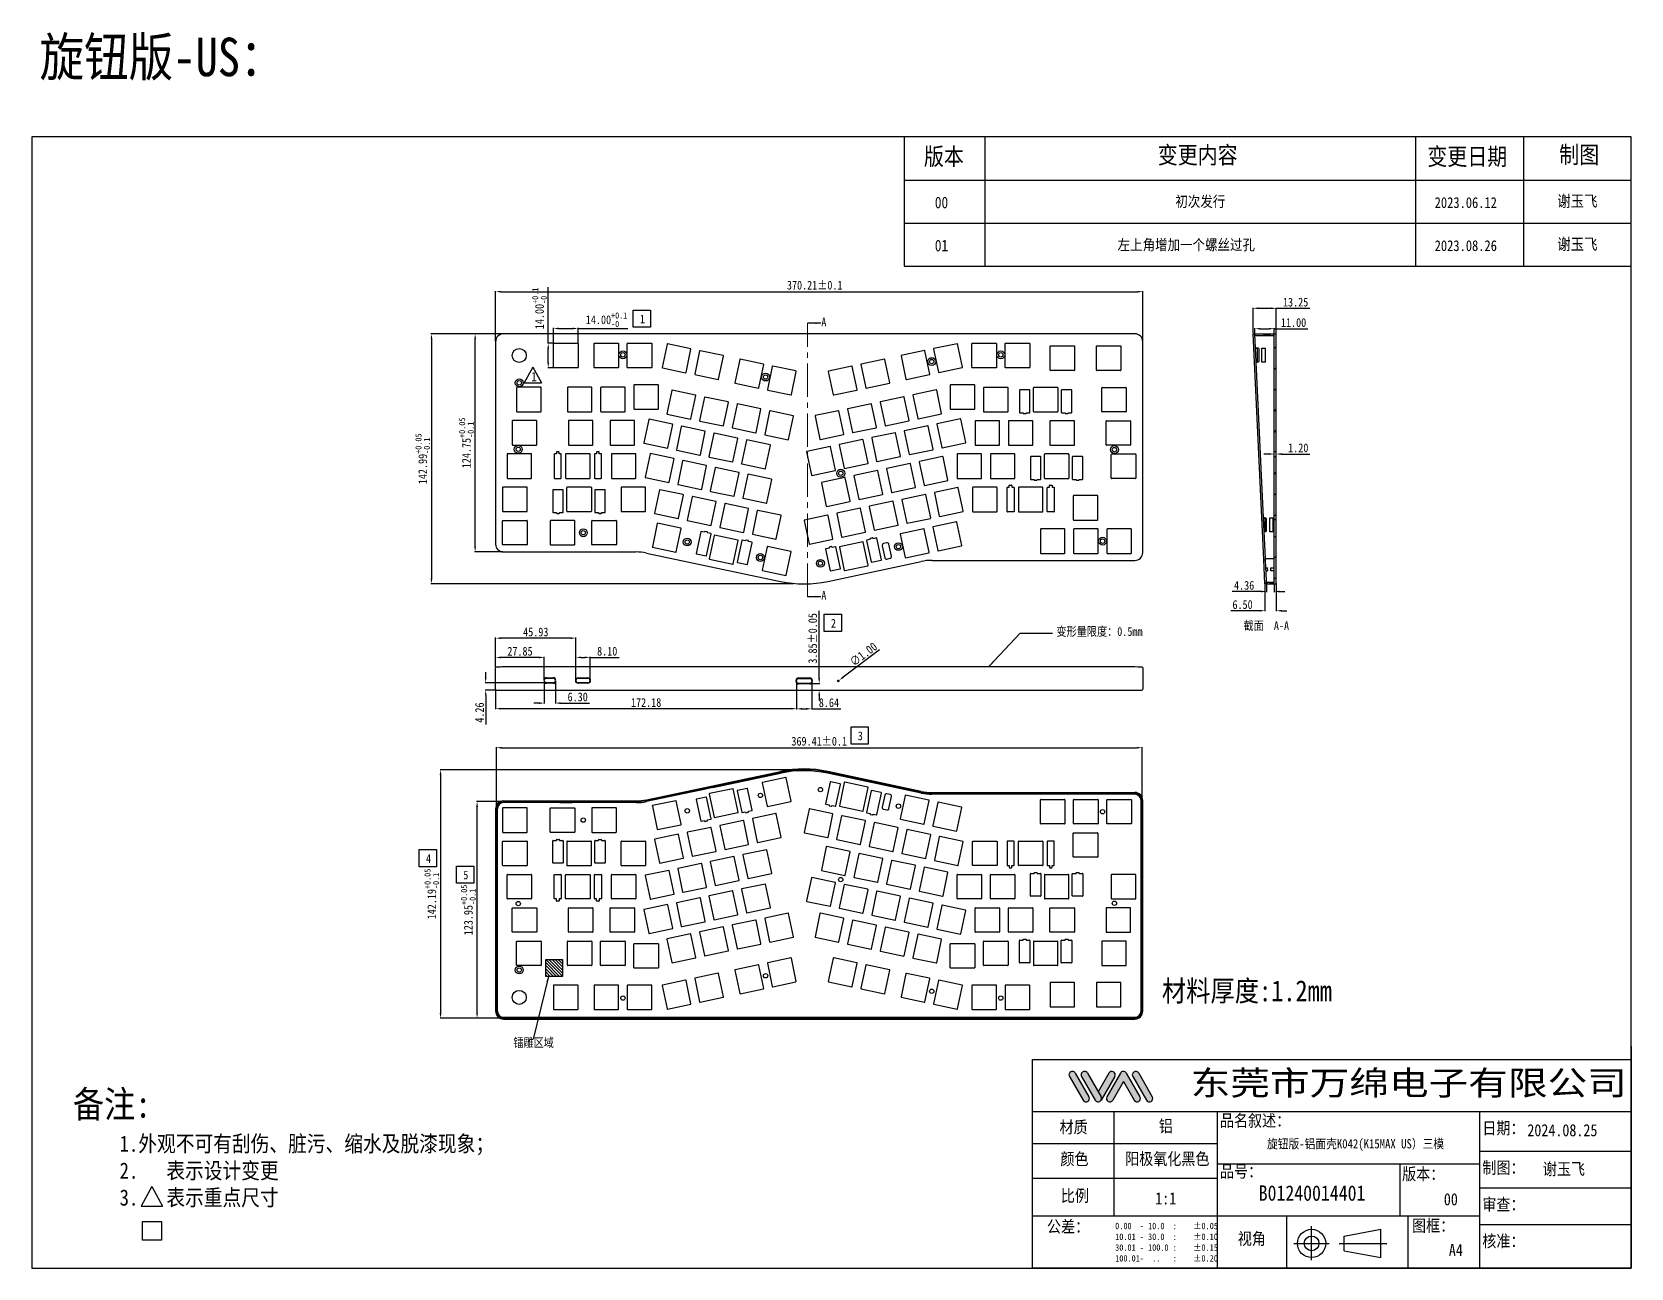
# Model space of a CAD drawing. Header units: millimetres. Extents: x 207 to 1122, y -188 to 518.
import ezdxf

# ---------------------------------------------------------------- set-up
doc = ezdxf.new("R2010")
doc.units = ezdxf.units.MM
doc.header["$PDMODE"] = 3
doc.header["$PDSIZE"] = 8
doc.linetypes.add('CENTER2', pattern=[28.575, 19.05, -3.175, 3.175, -3.175])
doc.layers.get('0').update_dxf_attribs({"linetype": 'CONTINUOUS'})
doc.layers.get('Defpoints').update_dxf_attribs({"linetype": 'CONTINUOUS'})
doc.layers.add('中心线', color=1, linetype='CENTER2', lineweight=20)
for name, color, linetype in [('产品图形', 7, 'CONTINUOUS'), ('图框', 7, 'CONTINUOUS'), ('文字说明', 7, 'CONTINUOUS'), ('标注尺寸', 2, 'CONTINUOUS')]:
    doc.layers.add(name, color=color, linetype=linetype)
doc.styles.get("Standard").update_dxf_attribs({"font": '', "width": 0.85, "height": 5})
doc.styles.get('Standard').set_extended_font_data('SimSun')
doc.dimstyles.get("Standard").update_dxf_attribs({"dimtxt": 5, "dimasz": 3, "dimexe": 0.3, "dimexo": 0.3, "dimgap": 1, "dimtad": 1, "dimzin": 1, "dimdsep": 46, "dimtxsty": 'Standard', "dimcen": 0.09, "dimclrd": 3, "dimclre": 3, "dimclrt": 3, "dimadec": 0, "dimazin": 2, "dimtp": 0.01, "dimtm": 0.01, "dimtfac": 1, "dimtofl": 0, "dimtmove": 0, "dimatfit": 3, "dimfxl": 0, "dimtolj": 1, "dimarcsym": 0})

msp = doc.modelspace()

# ---------------------------------------------------------------- texts
at = {"color": 2, "linetype": 'Continuous', "char_height": 5, "width": 187.425, "attachment_point": 3, "line_spacing_factor": 0.9}
for s, insert in [('变形量限度：0.5mm', (842.202, 178.157)), ('截面  A-A', (926.044, 181.485)), ('镭雕区域', (505.476, -56.973))]:
    msp.add_mtext(s, dxfattribs=dict(at, insert=insert))
at = {"layer": '中心线', "char_height": 5, "width": 16.58444, "attachment_point": 1}
for insert in [(658.458, 355.187), (658.458, 198.776)]:
    msp.add_mtext('A', dxfattribs=dict(at, insert=insert))
at = {"layer": '产品图形', "attachment_point": 1}
for s, insert, char_height, width in [('旋钮版-US：', (211.221, 515.22), 22, 367.15623), ('00', (723.399, 424.304), 6.6, 14.0709), ('初次发行', (860.998, 424.643), 6.16, 30.54333), ('2023.06.12', (1009.344, 424.021), 6.16, 33.45045), ('谢玉飞', (1079.496, 425.125), 6.6, 37.51431), ('01', (723.399, 399.664), 6.6, 14.0709), ('左上角增加一个螺丝过孔', (827.969, 399.862), 6.16, 90.13345), ('2023.08.26', (1009.344, 399.381), 6.16, 33.45045), ('谢玉飞', (1079.496, 400.485), 6.6, 37.51431), ('1', (492.632, 324.048), 5.28, 11.25672)]:
    msp.add_mtext(s, dxfattribs=dict(at, insert=insert, char_height=char_height, width=width))
at = {"layer": '图框', "attachment_point": 1}
for s, insert, char_height, width in [('版本', (717.147, 452.263), 9.856, 34.92372), ('{\\fSimSun|b0|i0|c134|p2;变更内容}', (850.93, 453.063), 9.856, 57.38291), ('变更日期', (1005.17, 452.181), 9.856, 49.90788), ('制图', (1080.594, 453.251), 9.856, 37.36346), ('{\\fMicrosoft YaHei|b0|i0|c134|p34;\\W1.2;东莞市万绵电子有限公司}', (869.747, -75.561), 13.86, 272.46175)]:
    msp.add_mtext(s, dxfattribs=dict(at, insert=insert, char_height=char_height, width=width))
at = {"layer": '图框', "lineweight": 0, "attachment_point": 1}
for s, insert, char_height, width in [('{\\fSimSun|b0|i0|c134|p54;\\C4;品名叙述：}', (886.509, -100.542), 6.93, 69.55784), ('{\\fSimSun|b0|i0|c134|p54;\\C4;材质}', (794.754, -104.284), 6.93, 69.55784), ('{\\fSimSun|b0|i0|c134|p54;\\C4;铝}', (851.562, -103.741), 6.93, 69.55784), ('{\\fSimSun|b0|i0|c134|p54;\\C4;日期：}', (1036.619, -104.858), 6.93, 69.55784), ('{\\C4;2024.08.25}', (1062.369, -106.078), 6.93, 69.55784), ('{\\C4;旋钮版-铝面壳K042(K15MAX US）三模}', (913.449, -114.636), 5.3, 110.01958), ('{\\fSimSun|b0|i0|c134|p54;\\C4;颜色}', (795.238, -122.497), 6.93, 69.55784), ('{\\fSimSun|b0|i0|c134|p54;\\C4;阳极氧化黑色}', (832.298, -122.408), 6.93, 69.55784), ('{\\fSimSun|b0|i0|c134|p54;\\C4;制图：}', (1036.619, -127.468), 6.93, 69.55784), ('{\\fSimSun|b0|i0|c134|p54;\\C4;谢玉飞}', (1071.219, -128.202), 6.93, 69.55784), ('{\\fSimSun|b0|i0|c134|p54;\\C4;品号：}', (886.509, -129.59), 6.93, 69.55784), ('{\\fSimSun|b0|i0|c134|p54;\\C4;版本：}', (990.717, -131.067), 6.93, 69.55784), ('{\\fSimSun|b0|i0|c134|p54;\\C4;比例}', (795.48, -143.535), 6.93, 69.55784), ('{\\fSimSun|b0|i0|c134|p54;\\C4;1:1}', (849.465, -145.053), 6.93, 69.55784), ('{\\fSimSun|b0|i0|c134|p54;\\C4;00}', (1014.586, -145.571), 6.93, 69.55784), ('{\\fSimSun|b0|i0|c134|p54;\\C4;审查：}', (1036.619, -148.459), 6.93, 69.55784), ('{\\fSimSun|b0|i0|c134|p54;\\C4;公差：}', (787.551, -161.175), 6.93, 69.55784), ('{\\fSimSun|b0|i0|c134|p54;\\C4;图框：}', (996.38, -160.656), 6.93, 69.55784), ('{\\fSimSun|b0|i0|c134|p54;\\C4;视角}', (896.723, -168.07), 6.93, 69.55784), ('{\\fSimSun|b0|i0|c134|p54;\\C4;核准：}', (1036.619, -169.45), 6.93, 69.55784), ('{\\fSimSun|b0|i0|c134|p54;\\C4;A4}', (1017.448, -174.591), 6.93, 69.55784)]:
    msp.add_mtext(s, dxfattribs=dict(at, insert=insert, char_height=char_height, width=width))
at = {"layer": '图框', "color": 4, "insert": (826.571, -162.435), "char_height": 3.696, "width": 70.15166, "attachment_point": 1}
msp.add_mtext('{\\fSimSun|b0|i0|c134|p2;0.00  - 10.0  :    %%P0.05\\P10.01 - 30.0  :    %%P0.10\\P30.01 - 100.0 :    %%P0.15\\P100.01-  ..   :    %%P0.20}', dxfattribs=at)
at = {"layer": '文字说明', "insert": (230.333, -86.938), "char_height": 15.4, "width": 318.02886, "attachment_point": 1}
msp.add_mtext('备注:\\P   {\\H0.6x;1.外观不可有刮伤、脏污、缩水及脱漆现象；\\P     2.   表示设计变更  \\P     3.   表示重点尺寸\\P     }', dxfattribs=at)
at = {"layer": '标注尺寸', "color": 1, "char_height": 5, "width": 5.95188, "attachment_point": 1}
for s, insert in [('1', (554.706, 356.877)), ('2', (663.966, 182.874)), ('3', (679.332, 118.497)), ('4', (432.294, 48.314)), ('5', (453.659, 38.914))]:
    msp.add_mtext(s, dxfattribs=dict(at, insert=insert))
at = {"layer": '标注尺寸', "attachment_point": 1}
for s, insert, char_height, width in [('材料厚度:1.2mm', (853.25, -23.832), 12, 136.69453), ('{\\C4;B01240014401}', (908.672, -141.059), 8.8, 49.31071)]:
    msp.add_mtext(s, dxfattribs=dict(at, insert=insert, char_height=char_height, width=width))

# ---------------------------------------------------------------- blocks, each defined once
blk = doc.blocks.new('*D26')
at = {"layer": 'Defpoints', "color": 0}
for p in [(519.29, 348.94), (505.29, 340.28), (519.29, 340.28)]:
    blk.add_point(p, dxfattribs=at)
at = {"layer": '标注尺寸', "color": 3, "lineweight": -2}
for p, q in [((505.29, 340.58), (505.29, 349.24)), ((508.29, 348.94), (516.29, 348.94)), ((519.29, 340.58), (519.29, 349.24)), ((519.29, 348.94), (547.83, 348.94))]:
    blk.add_line(p, q, dxfattribs=at)
at = {"layer": '标注尺寸', "color": 3}
for points in [[(508.29, 349.44), (508.29, 348.44), (505.29, 348.94)], [(516.29, 349.44), (516.29, 348.44), (519.29, 348.94)]]:
    blk.add_solid(points, dxfattribs=at)
at = {"layer": '标注尺寸', "color": 3, "insert": (535.63, 353.94), "char_height": 5, "attachment_point": 5}
blk.add_mtext('\\A1;14.00{\\H0.7x;\\S+0.1^ -0;}', dxfattribs=at)
blk = doc.blocks.new('*D27')
at = {"layer": 'Defpoints', "color": 0}
for p in [(502.23, 340.48), (505.49, 340.48), (505.49, 326.48)]:
    blk.add_point(p, dxfattribs=at)
at = {"layer": '标注尺寸', "color": 3, "lineweight": -2}
for p, q in [((502.23, 340.48), (502.23, 372.63)), ((505.19, 340.48), (501.93, 340.48)), ((502.23, 329.48), (502.23, 337.48)), ((505.19, 326.48), (501.93, 326.48))]:
    blk.add_line(p, q, dxfattribs=at)
at = {"layer": '标注尺寸', "color": 3}
for points in [[(501.73, 337.48), (502.73, 337.48), (502.23, 340.48)], [(501.73, 329.48), (502.73, 329.48), (502.23, 326.48)]]:
    blk.add_solid(points, dxfattribs=at)
at = {"layer": '标注尺寸', "color": 3, "insert": (497.23, 360.43), "char_height": 5, "attachment_point": 5, "rotation": 90}
blk.add_mtext('\\A1;14.00{\\H0.7x;\\S+0.1^ -0;}', dxfattribs=at)
blk = doc.blocks.new('*D28')
at = {"layer": 'Defpoints', "color": 0}
for p in [(842.37, 369.98), (472.16, 341.38), (842.37, 341.38)]:
    blk.add_point(p, dxfattribs=at)
at = {"layer": '标注尺寸', "color": 3, "lineweight": -2}
for p, q in [((472.16, 341.68), (472.16, 370.28)), ((475.16, 369.98), (839.37, 369.98)), ((842.37, 341.68), (842.37, 370.28))]:
    blk.add_line(p, q, dxfattribs=at)
at = {"layer": '标注尺寸', "color": 3}
for points in [[(475.16, 370.48), (475.16, 369.48), (472.16, 369.98)], [(839.37, 370.48), (839.37, 369.48), (842.37, 369.98)]]:
    blk.add_solid(points, dxfattribs=at)
at = {"layer": '标注尺寸', "color": 3, "insert": (654.69, 373.68), "char_height": 5, "attachment_point": 5}
blk.add_mtext('\\A1;370.21%%P0.1', dxfattribs=at)
blk = doc.blocks.new('*D29')
at = {"layer": 'Defpoints', "color": 0}
for p in [(460.43, 345.88), (476.66, 345.88), (476.66, 221.14)]:
    blk.add_point(p, dxfattribs=at)
at = {"layer": '标注尺寸', "color": 3, "lineweight": -2}
for p, q in [((476.36, 345.88), (460.13, 345.88)), ((460.43, 224.14), (460.43, 342.88)), ((476.36, 221.14), (460.13, 221.14))]:
    blk.add_line(p, q, dxfattribs=at)
at = {"layer": '标注尺寸', "color": 3}
for points in [[(459.93, 342.88), (460.93, 342.88), (460.43, 345.88)], [(459.93, 224.14), (460.93, 224.14), (460.43, 221.14)]]:
    blk.add_solid(points, dxfattribs=at)
at = {"layer": '标注尺寸', "color": 3, "insert": (455.42, 283.51), "char_height": 5, "attachment_point": 5, "rotation": 90}
blk.add_mtext('\\A1;124.75{\\H0.7x;\\S+0.05^ -0.1;}', dxfattribs=at)
blk = doc.blocks.new('*D30')
at = {"layer": 'Defpoints', "color": 0}
for p in [(476.66, 345.88), (435.45, 202.89), (642.84, 202.89)]:
    blk.add_point(p, dxfattribs=at)
at = {"layer": '标注尺寸', "color": 3, "lineweight": -2}
for p, q in [((476.36, 345.88), (435.15, 345.88)), ((435.45, 342.88), (435.45, 205.89)), ((642.54, 202.89), (435.15, 202.89))]:
    blk.add_line(p, q, dxfattribs=at)
at = {"layer": '标注尺寸', "color": 3}
for points in [[(434.95, 342.88), (435.95, 342.88), (435.45, 345.88)], [(434.95, 205.89), (435.95, 205.89), (435.45, 202.89)]]:
    blk.add_solid(points, dxfattribs=at)
at = {"layer": '标注尺寸', "color": 3, "insert": (430.44, 274.39), "char_height": 5, "attachment_point": 5, "rotation": 90}
blk.add_mtext('\\A1;142.99{\\H0.7x;\\S+0.05^ -0.1;}', dxfattribs=at)
blk = doc.blocks.new('*D31')
at = {"layer": 'Defpoints', "color": 0}
for p in [(472.16, 160.82), (472.16, 155.16), (500.01, 147.64)]:
    blk.add_point(p, dxfattribs=at)
at = {"layer": '标注尺寸', "color": 3, "lineweight": -2}
for p, q in [((472.16, 155.46), (472.16, 161.12)), ((497.01, 160.82), (475.16, 160.82)), ((500.01, 147.94), (500.01, 161.12))]:
    blk.add_line(p, q, dxfattribs=at)
at = {"layer": '标注尺寸', "color": 3}
for points in [[(475.16, 161.32), (475.16, 160.32), (472.16, 160.82)], [(497.01, 161.32), (497.01, 160.32), (500.01, 160.82)]]:
    blk.add_solid(points, dxfattribs=at)
at = {"layer": '标注尺寸', "color": 3, "insert": (486.08, 164.32), "char_height": 5, "attachment_point": 5}
blk.add_mtext('\\A1;27.85', dxfattribs=at)
blk = doc.blocks.new('*D32')
at = {"layer": 'Defpoints', "color": 0}
for p in [(501.26, 146.38), (466.46, 142.12), (472.66, 142.12)]:
    blk.add_point(p, dxfattribs=at)
at = {"layer": '标注尺寸', "color": 3, "lineweight": -2}
for p, q in [((500.96, 146.38), (466.16, 146.38)), ((466.46, 149.38), (466.46, 152.38)), ((472.36, 142.12), (466.16, 142.12)), ((466.46, 139.12), (466.46, 122.49))]:
    blk.add_line(p, q, dxfattribs=at)
at = {"layer": '标注尺寸', "color": 3}
for points in [[(465.96, 149.38), (466.96, 149.38), (466.46, 146.38)], [(465.96, 139.12), (466.96, 139.12), (466.46, 142.12)]]:
    blk.add_solid(points, dxfattribs=at)
at = {"layer": '标注尺寸', "color": 3, "insert": (462.96, 129.3), "char_height": 5, "attachment_point": 5, "rotation": 90}
blk.add_mtext('\\A1;4.26', dxfattribs=at)
blk = doc.blocks.new('*D33')
at = {"layer": 'Defpoints', "color": 0}
for p in [(500.01, 147.64), (506.31, 147.64), (506.31, 134.72)]:
    blk.add_point(p, dxfattribs=at)
at = {"layer": '标注尺寸', "color": 3, "lineweight": -2}
for p, q in [((500.01, 147.34), (500.01, 134.42)), ((506.31, 147.34), (506.31, 134.42)), ((497.01, 134.72), (494.01, 134.72)), ((509.31, 134.72), (525.87, 134.72))]:
    blk.add_line(p, q, dxfattribs=at)
at = {"layer": '标注尺寸', "color": 3}
for points in [[(497.01, 135.22), (497.01, 134.22), (500.01, 134.72)], [(509.31, 135.22), (509.31, 134.22), (506.31, 134.72)]]:
    blk.add_solid(points, dxfattribs=at)
at = {"layer": '标注尺寸', "color": 3, "insert": (519.09, 138.22), "char_height": 5, "attachment_point": 5}
blk.add_mtext('\\A1;6.30', dxfattribs=at)
blk = doc.blocks.new('*D34')
at = {"layer": 'Defpoints', "color": 0}
for p in [(472.16, 171.86), (472.16, 155.16), (518.08, 147.64)]:
    blk.add_point(p, dxfattribs=at)
at = {"layer": '标注尺寸', "color": 3, "lineweight": -2}
for p, q in [((472.16, 155.46), (472.16, 172.16)), ((515.08, 171.86), (475.16, 171.86)), ((518.08, 147.94), (518.08, 172.16))]:
    blk.add_line(p, q, dxfattribs=at)
at = {"layer": '标注尺寸', "color": 3}
for points in [[(475.16, 172.36), (475.16, 171.36), (472.16, 171.86)], [(515.08, 172.36), (515.08, 171.36), (518.08, 171.86)]]:
    blk.add_solid(points, dxfattribs=at)
at = {"layer": '标注尺寸', "color": 3, "insert": (495.12, 175.36), "char_height": 5, "attachment_point": 5}
blk.add_mtext('\\A1;45.93', dxfattribs=at)
blk = doc.blocks.new('*D35')
at = {"layer": 'Defpoints', "color": 0}
for p in [(518.08, 160.85), (518.08, 147.64), (526.18, 147.64)]:
    blk.add_point(p, dxfattribs=at)
at = {"layer": '标注尺寸', "color": 3, "lineweight": -2}
for p, q in [((518.08, 147.94), (518.08, 161.15)), ((521.08, 160.85), (523.18, 160.85)), ((526.18, 147.94), (526.18, 161.15)), ((526.18, 160.85), (542.77, 160.85))]:
    blk.add_line(p, q, dxfattribs=at)
at = {"layer": '标注尺寸', "color": 3}
for points in [[(521.08, 161.35), (521.08, 160.35), (518.08, 160.85)], [(523.18, 161.35), (523.18, 160.35), (526.18, 160.85)]]:
    blk.add_solid(points, dxfattribs=at)
at = {"layer": '标注尺寸', "color": 3, "insert": (535.98, 164.35), "char_height": 5, "attachment_point": 5}
blk.add_mtext('\\A1;8.10', dxfattribs=at)
blk = doc.blocks.new('*D36')
at = {"layer": 'Defpoints', "color": 0}
for p in [(667.83, 147.1), (668.62, 147.7)]:
    blk.add_point(p, dxfattribs=at)
at = {"layer": '标注尺寸', "color": 3, "lineweight": -2}
for p, q in [((691.74, 165.24), (671.01, 149.52)), ((668.14, 147.4), (668.32, 147.4)), ((668.23, 147.31), (668.23, 147.49))]:
    blk.add_line(p, q, dxfattribs=at)
at = {"layer": '标注尺寸', "color": 3}
blk.add_solid([(670.71, 149.92), (671.32, 149.12), (668.62, 147.7)], dxfattribs=at)
at = {"layer": '标注尺寸', "color": 3, "insert": (682.58, 162.68), "char_height": 5, "attachment_point": 5, "rotation": 37.18421}
blk.add_mtext('\\A1;∅1.00', dxfattribs=at)
blk = doc.blocks.new('*D37')
at = {"layer": 'Defpoints', "color": 0}
for p in [(841.97, 109.19), (472.56, 74.29), (841.97, 79.09)]:
    blk.add_point(p, dxfattribs=at)
at = {"layer": '标注尺寸', "color": 3, "lineweight": -2}
for p, q in [((472.56, 74.59), (472.56, 109.49)), ((475.56, 109.19), (838.97, 109.19)), ((841.97, 79.39), (841.97, 109.49))]:
    blk.add_line(p, q, dxfattribs=at)
at = {"layer": '标注尺寸', "color": 3}
for points in [[(475.56, 109.69), (475.56, 108.69), (472.56, 109.19)], [(838.97, 109.69), (838.97, 108.69), (841.97, 109.19)]]:
    blk.add_solid(points, dxfattribs=at)
at = {"layer": '标注尺寸', "color": 3, "insert": (657.26, 112.89), "char_height": 5, "attachment_point": 5}
blk.add_mtext('\\A1;369.41%%P0.1', dxfattribs=at)
blk = doc.blocks.new('*D38')
at = {"layer": 'Defpoints', "color": 0}
for p in [(461.54, 78.39), (476.66, 78.39), (476.66, -45.55)]:
    blk.add_point(p, dxfattribs=at)
at = {"layer": '标注尺寸', "color": 3, "lineweight": -2}
for p, q in [((476.36, 78.39), (461.24, 78.39)), ((461.54, -42.55), (461.54, 75.39)), ((476.36, -45.55), (461.24, -45.55))]:
    blk.add_line(p, q, dxfattribs=at)
at = {"layer": '标注尺寸', "color": 3}
for points in [[(461.04, 75.39), (462.04, 75.39), (461.54, 78.39)], [(461.04, -42.55), (462.04, -42.55), (461.54, -45.55)]]:
    blk.add_solid(points, dxfattribs=at)
at = {"layer": '标注尺寸', "color": 3, "insert": (456.53, 16.42), "char_height": 5, "attachment_point": 5, "rotation": 90}
blk.add_mtext('\\A1;123.95{\\H0.7x;\\S+0.05^ -0.1;}', dxfattribs=at)
blk = doc.blocks.new('*D39')
at = {"layer": 'Defpoints', "color": 0}
for p in [(648.66, 96.64), (440.63, -45.55), (476.66, -45.55)]:
    blk.add_point(p, dxfattribs=at)
at = {"layer": '标注尺寸', "color": 3, "lineweight": -2}
for p, q in [((648.36, 96.64), (440.33, 96.64)), ((440.63, 93.64), (440.63, -42.55)), ((476.36, -45.55), (440.33, -45.55))]:
    blk.add_line(p, q, dxfattribs=at)
at = {"layer": '标注尺寸', "color": 3}
for points in [[(440.13, 93.64), (441.13, 93.64), (440.63, 96.64)], [(440.13, -42.55), (441.13, -42.55), (440.63, -45.55)]]:
    blk.add_solid(points, dxfattribs=at)
at = {"layer": '标注尺寸', "color": 3, "insert": (435.62, 25.54), "char_height": 5, "attachment_point": 5, "rotation": 90}
blk.add_mtext('\\A1;142.19{\\H0.7x;\\S+0.05^ -0.1;}', dxfattribs=at)
blk = doc.blocks.new('*D40')
at = {"layer": 'Defpoints', "color": 0}
for p in [(917.54, 348.81), (906.53, 344.88), (917.54, 344.88)]:
    blk.add_point(p, dxfattribs=at)
at = {"layer": '标注尺寸', "color": 3, "lineweight": -2}
for p, q in [((906.53, 345.18), (906.53, 349.11)), ((909.53, 348.81), (914.54, 348.81)), ((917.54, 345.18), (917.54, 349.11)), ((917.54, 348.81), (936.73, 348.81))]:
    blk.add_line(p, q, dxfattribs=at)
at = {"layer": '标注尺寸', "color": 3}
for points in [[(909.53, 349.31), (909.53, 348.31), (906.53, 348.81)], [(914.54, 349.31), (914.54, 348.31), (917.54, 348.81)]]:
    blk.add_solid(points, dxfattribs=at)
at = {"layer": '标注尺寸', "color": 3, "insert": (928.63, 352.31), "char_height": 5, "attachment_point": 5}
blk.add_mtext('\\A1;11.00', dxfattribs=at)
blk = doc.blocks.new('*D41')
at = {"layer": 'Defpoints', "color": 0}
for p in [(905.48, 360.49), (905.48, 345.88), (918.74, 345.38)]:
    blk.add_point(p, dxfattribs=at)
at = {"layer": '标注尺寸', "color": 3, "lineweight": -2}
for p, q in [((905.48, 346.18), (905.48, 360.79)), ((908.48, 360.49), (915.74, 360.49)), ((918.74, 345.68), (918.74, 360.79)), ((918.74, 360.49), (937.86, 360.49))]:
    blk.add_line(p, q, dxfattribs=at)
at = {"layer": '标注尺寸', "color": 3}
for points in [[(908.48, 360.99), (908.48, 359.99), (905.48, 360.49)], [(915.74, 360.99), (915.74, 359.99), (918.74, 360.49)]]:
    blk.add_solid(points, dxfattribs=at)
at = {"layer": '标注尺寸', "color": 3, "insert": (929.8, 363.99), "char_height": 5, "attachment_point": 5}
blk.add_mtext('\\A1;13.25', dxfattribs=at)
blk = doc.blocks.new('*D42')
at = {"layer": 'Defpoints', "color": 0}
for p in [(913.18, 203.29), (917.54, 203.39), (913.18, 198.52)]:
    blk.add_point(p, dxfattribs=at)
at = {"layer": '标注尺寸', "color": 3, "lineweight": -2}
for p, q in [((913.18, 202.99), (913.18, 198.22)), ((917.54, 203.09), (917.54, 198.22)), ((910.18, 198.52), (893.55, 198.52)), ((920.54, 198.52), (923.54, 198.52))]:
    blk.add_line(p, q, dxfattribs=at)
at = {"layer": '标注尺寸', "color": 3}
for points in [[(910.18, 199.02), (910.18, 198.02), (913.18, 198.52)], [(920.54, 199.02), (920.54, 198.02), (917.54, 198.52)]]:
    blk.add_solid(points, dxfattribs=at)
at = {"layer": '标注尺寸', "color": 3, "insert": (900.36, 202.02), "char_height": 5, "attachment_point": 5}
blk.add_mtext('\\A1;4.36', dxfattribs=at)
blk = doc.blocks.new('*D43')
at = {"layer": 'Defpoints', "color": 0}
for p in [(912.24, 202.89), (918.74, 203.39), (918.74, 187.54)]:
    blk.add_point(p, dxfattribs=at)
at = {"layer": '标注尺寸', "color": 3, "lineweight": -2}
for p, q in [((912.24, 202.59), (912.24, 187.24)), ((918.74, 203.09), (918.74, 187.24)), ((909.24, 187.54), (892.67, 187.54)), ((921.74, 187.54), (924.74, 187.54))]:
    blk.add_line(p, q, dxfattribs=at)
at = {"layer": '标注尺寸', "color": 3}
for points in [[(909.24, 188.04), (909.24, 187.04), (912.24, 187.54)], [(921.74, 188.04), (921.74, 187.04), (918.74, 187.54)]]:
    blk.add_solid(points, dxfattribs=at)
at = {"layer": '标注尺寸', "color": 3, "insert": (899.45, 191.04), "char_height": 5, "attachment_point": 5}
blk.add_mtext('\\A1;6.50', dxfattribs=at)
blk = doc.blocks.new('*D44')
at = {"layer": 'Defpoints', "color": 0}
for p in [(917.54, 275.82), (918.74, 277.15), (918.74, 275.82)]:
    blk.add_point(p, dxfattribs=at)
at = {"layer": '标注尺寸', "color": 3, "lineweight": -2}
for p, q in [((914.54, 277.15), (911.54, 277.15)), ((917.54, 276.12), (917.54, 277.45)), ((918.74, 276.12), (918.74, 277.45)), ((921.74, 277.15), (937.89, 277.15))]:
    blk.add_line(p, q, dxfattribs=at)
at = {"layer": '标注尺寸', "color": 3}
for points in [[(914.54, 277.65), (914.54, 276.65), (917.54, 277.15)], [(921.74, 277.65), (921.74, 276.65), (918.74, 277.15)]]:
    blk.add_solid(points, dxfattribs=at)
at = {"layer": '标注尺寸', "color": 3, "insert": (931.32, 280.65), "char_height": 5, "attachment_point": 5}
blk.add_mtext('\\A1;1.20', dxfattribs=at)
blk = doc.blocks.new('*D64')
at = {"layer": 'Defpoints', "color": 0}
for p in [(648.66, 145.97), (657.25, 142.12), (657.26, 142.12)]:
    blk.add_point(p, dxfattribs=at)
at = {"layer": '标注尺寸', "color": 3, "lineweight": -2}
for p, q in [((657.25, 148.97), (657.25, 187.56)), ((648.96, 145.97), (657.55, 145.97)), ((656.96, 142.12), (656.95, 142.12)), ((657.25, 139.12), (657.25, 136.12))]:
    blk.add_line(p, q, dxfattribs=at)
at = {"layer": '标注尺寸', "color": 3}
for points in [[(656.75, 148.97), (657.75, 148.97), (657.25, 145.97)], [(656.75, 139.12), (657.75, 139.12), (657.25, 142.12)]]:
    blk.add_solid(points, dxfattribs=at)
at = {"layer": '标注尺寸', "color": 3, "insert": (653.55, 171.73), "char_height": 5, "attachment_point": 5, "rotation": 90}
blk.add_mtext('\\A1;3.85%%P0.05', dxfattribs=at)
blk = doc.blocks.new('*D65')
at = {"layer": 'Defpoints', "color": 0}
for p in [(644.34, 147.12), (472.16, 142.62), (472.16, 131.53)]:
    blk.add_point(p, dxfattribs=at)
at = {"layer": '标注尺寸', "color": 3, "lineweight": -2}
for p, q in [((644.34, 146.82), (644.34, 131.23)), ((472.16, 142.32), (472.16, 131.23)), ((641.34, 131.53), (475.16, 131.53))]:
    blk.add_line(p, q, dxfattribs=at)
at = {"layer": '标注尺寸', "color": 3}
for points in [[(475.16, 132.03), (475.16, 131.03), (472.16, 131.53)], [(641.34, 132.03), (641.34, 131.03), (644.34, 131.53)]]:
    blk.add_solid(points, dxfattribs=at)
at = {"layer": '标注尺寸', "color": 3, "insert": (558.25, 135.03), "char_height": 5, "attachment_point": 5}
blk.add_mtext('\\A1;172.18', dxfattribs=at)
blk = doc.blocks.new('*D66')
at = {"layer": 'Defpoints', "color": 0}
for p in [(644.34, 147.12), (652.98, 147.12), (652.98, 131.43)]:
    blk.add_point(p, dxfattribs=at)
at = {"layer": '标注尺寸', "color": 3, "lineweight": -2}
for p, q in [((644.34, 146.82), (644.34, 131.13)), ((652.98, 146.82), (652.98, 131.13)), ((647.34, 131.43), (649.98, 131.43)), ((652.98, 131.43), (669.66, 131.43))]:
    blk.add_line(p, q, dxfattribs=at)
at = {"layer": '标注尺寸', "color": 3}
for points in [[(647.34, 131.93), (647.34, 130.93), (644.34, 131.43)], [(649.98, 131.93), (649.98, 130.93), (652.98, 131.43)]]:
    blk.add_solid(points, dxfattribs=at)
at = {"layer": '标注尺寸', "color": 3, "insert": (662.82, 134.93), "char_height": 5, "attachment_point": 5}
blk.add_mtext('\\A1;8.64', dxfattribs=at)

# ---------------------------------------------------------------- dimensions: what is measured, and where the dimension line sits
at = {"layer": '标注尺寸', "color": 1}
for base, p1, p2, picture, middle in [((842.368, 369.984), (472.159, 341.381), (842.368, 341.381), '*D28', (654.687, 369.984)), ((841.968, 109.189), (472.559, 74.294), (841.968, 79.094), '*D37', (657.263, 109.189))]:
    dim = msp.add_linear_dim(base=base, p1=p1, p2=p2, text='<>%%P0.1', dimstyle='Standard', dxfattribs=at)
    dim.commit()
    dim.dimension.update_dxf_attribs({"geometry": picture, "text_midpoint": middle, "dimtype": 160})
at = {"layer": '标注尺寸'}
dim = msp.add_linear_dim(base=(502.235, 340.481), p1=(505.487, 326.481), p2=(505.487, 340.481), angle=90, text='<>{\\H0.7x;\\S+0.1^ -0;}', dimstyle='Standard', dxfattribs=at)
dim.commit()
dim.dimension.update_dxf_attribs({"geometry": '*D27', "text_midpoint": (502.235, 360.426), "dimtype": 160})
at = {"layer": '标注尺寸', "color": 1}
for base, p1, p2, picture, middle in [((905.485, 360.489), (918.736, 345.381), (905.485, 345.881), '*D41', (929.799, 360.489)), ((918.736, 187.54), (912.236, 202.895), (918.736, 203.395), '*D43', (899.455, 187.54)), ((518.084, 160.846), (526.184, 147.637), (518.084, 147.637), '*D35', (535.977, 160.846))]:
    dim = msp.add_linear_dim(base=base, p1=p1, p2=p2, dimstyle='Standard', dxfattribs=at)
    dim.commit()
    dim.dimension.update_dxf_attribs({"geometry": picture, "text_midpoint": middle, "dimtype": 160})
at = {"layer": '标注尺寸'}
dim = msp.add_linear_dim(base=(519.287, 348.939), p1=(505.287, 340.281), p2=(519.287, 340.281), text='<>{\\H0.7x;\\S+0.1^ -0;}', dimstyle='Standard', dxfattribs=at)
dim.commit()
dim.dimension.update_dxf_attribs({"geometry": '*D26', "text_midpoint": (535.634, 348.939), "dimtype": 160})
at = {"layer": '标注尺寸', "color": 1}
for base, p1, p2, picture, middle in [((917.536, 348.811), (906.533, 344.881), (917.536, 344.881), '*D40', (928.635, 352.311)), ((918.736, 277.149), (917.536, 275.816), (918.736, 275.816), '*D44', (931.315, 280.649)), ((913.18066, 198.51806), (917.53572, 203.39454), (913.18066, 203.29454), '*D42', (900.36362, 202.01806)), ((472.158588401, 171.86032718), (518.083588398, 147.636735498), (472.158588401, 155.16010157), '*D34', (495.121088399, 175.36032718)), ((472.159, 160.821), (500.009, 147.637), (472.159, 155.16), '*D31', (486.084, 164.321)), ((472.159, 131.526), (644.336, 147.122), (472.159, 142.622), '*D65', (558.247, 135.026)), ((506.309, 134.717), (500.009, 147.637), (506.309, 147.637), '*D33', (519.09, 138.217)), ((652.976, 131.426), (644.336, 147.122), (652.976, 147.122), '*D66', (662.817, 134.926))]:
    dim = msp.add_linear_dim(base=base, p1=p1, p2=p2, dimstyle='Standard', dxfattribs=at)
    dim.commit()
    dim.dimension.update_dxf_attribs({"geometry": picture, "text_midpoint": middle})
for base, p1, p2, picture, middle in [((435.448, 202.895), (476.659, 345.881), (642.837, 202.895), '*D30', (430.443, 274.388)), ((460.430097639, 345.88092498), (476.65858839, 221.135924977), (476.658588401, 345.88092498), '*D29', (455.424976596, 283.508424979)), ((440.626, -45.551), (648.656, 96.635), (476.659, -45.551), '*D39', (435.621, 25.542)), ((461.536062824, 78.393804144), (476.658588401, -45.551195859), (476.658588401, 78.393804144), '*D38', (456.530941781, 16.421304142))]:
    dim = msp.add_linear_dim(base=base, p1=p1, p2=p2, angle=90, text='<>{\\H0.7x;\\S+0.05^ -0.1;}', dimstyle='Standard', dxfattribs=at)
    dim.commit()
    dim.dimension.update_dxf_attribs({"geometry": picture, "text_midpoint": middle})
dim = msp.add_linear_dim(base=(657.25, 142.122), p1=(648.656, 145.972), p2=(657.263, 142.122), angle=90, text='<>%%P0.05', dimstyle='Standard', dxfattribs=at)
dim.commit()
dim.dimension.update_dxf_attribs({"geometry": '*D64', "text_midpoint": (657.25, 171.73), "dimtype": 160})
dim = msp.add_diameter_dim_2p(p1=(667.828, 147.1), p2=(668.625, 147.704), dimstyle='Standard', dxfattribs=at)
dim.commit()
dim.dimension.update_dxf_attribs({"geometry": '*D36', "text_midpoint": (684.696, 159.896), "dimtype": 163})
dim = msp.add_linear_dim(base=(466.464, 142.122), p1=(501.265, 146.381), p2=(472.659, 142.122), angle=90, dimstyle='Standard', dxfattribs=at)
dim.commit()
dim.dimension.update_dxf_attribs({"geometry": '*D32', "text_midpoint": (462.964, 129.305)})

# ---------------------------------------------------------------- hatches: boundary and pattern name
at = {"linetype": 'Continuous'}
h = msp.add_hatch(dxfattribs=at)
h.set_pattern_fill('XSEC0001', color=2, scale=8.482561, angle=45, style=0, pattern_type=0)
h.set_pattern_definition([(45, (141.697, -150.428), (-5.99808, 5.99808), [])])
edge = h.paths.add_edge_path()
edge.add_line((918.736, 203.395), (918.736, 229.923))
edge.add_arc((918.236, 203.395), 0.5, 270, 360)
edge.add_line((912.236, 202.895), (918.236, 202.895))
edge.add_line((912.236, 202.895), (912.217, 203.295))
edge.add_line((913.181, 203.295), (912.217, 203.295))
edge.add_line((914.115, 203.895), (913.181, 203.295))
edge.add_line((915.536, 203.895), (914.115, 203.895))
edge.add_line((915.536, 203.895), (915.536, 203.395))
edge.add_line((917.536, 203.395), (915.536, 203.395))
edge.add_line((917.536, 203.395), (917.536, 229.923))
edge.add_line((917.536, 229.923), (918.736, 229.923))
edge = h.paths.add_edge_path()
edge.add_line((918.736, 239.719), (918.736, 275.816))
edge.add_line((917.536, 239.719), (918.736, 239.719))
edge.add_line((917.536, 239.719), (917.536, 275.816))
edge.add_line((917.536, 275.816), (918.736, 275.816))
edge = h.paths.add_edge_path()
edge.add_line((918.736, 278.672), (918.736, 345.381))
edge.add_line((917.536, 278.672), (918.736, 278.672))
edge.add_line((917.536, 278.672), (917.536, 344.881))
edge.add_line((917.536, 344.881), (915.136, 344.881))
edge.add_line((915.136, 344.881), (915.136, 345.381))
edge.add_line((915.636, 345.881), (915.136, 345.381))
edge.add_line((915.636, 345.881), (918.236, 345.881))
edge.add_arc((918.236, 345.381), 0.5, 0, 90)
edge = h.paths.add_edge_path()
edge.add_line((905.485, 345.881), (911.276, 345.881))
edge.add_line((911.276, 345.881), (911.776, 345.381))
edge.add_line((911.776, 344.881), (911.776, 345.381))
edge.add_line((911.776, 344.881), (906.533, 344.881))
edge.add_line((906.533, 344.881), (906.505, 345.481))
edge.add_line((906.505, 345.481), (905.504, 345.481))
edge.add_line((905.504, 345.481), (905.485, 345.881))
at = {"layer": '图框'}
h = msp.add_hatch(color=252, dxfattribs=at)
h.paths.add_polyline_path([(803.773, -76.853, 1), (800.404, -78.788), (808.199, -92.36, 1), (811.568, -90.424)])
h.paths.add_polyline_path([(815.193, -92.36, 1), (818.562, -90.424), (810.766, -76.853, 1), (807.397, -78.788)])
h.paths.add_polyline_path([(831.255, -81.72), (837.366, -92.36, 1), (840.735, -90.424), (832.939, -76.853, 0.5788196), (829.57, -76.853), (821.774, -90.424, 1), (825.143, -92.36)])
h.paths.add_polyline_path([(840.015, -76.853, 1), (836.646, -78.788), (844.442, -92.36, 1), (847.811, -90.424)])
msp.add_hatch(color=1, dxfattribs=at).paths.add_polyline_path([(816.877, -87.492), (818.562, -90.424, -0.2667692), (818.562, -92.36), (826.357, -78.788, 1), (822.988, -76.853)])
at = {"layer": '标注尺寸'}
h = msp.add_hatch(dxfattribs=at)
h.set_pattern_fill('ANSI31', color=256, scale=10)
h.set_pattern_definition([(315, (442.5814, 173.6103), (-0.8838835, -0.8838835), [])])
h.paths.add_polyline_path([(500.792, -11.949), (510.394, -11.949), (510.394, -21.551), (500.792, -21.551)])

# ---------------------------------------------------------------- linework, layer by layer
at = {"color": 7, "linetype": 'Continuous'}
for p, q in [((472.159, 341.381), (472.159, 225.636)), ((837.868, 345.881), (476.659, 345.881)), ((505.287, 326.681), (505.287, 340.281)), ((505.487, 340.481), (519.087, 340.481)), ((519.287, 340.281), (519.287, 326.681)), ((528.434, 326.681), (528.434, 340.281)), ((528.634, 340.481), (542.234, 340.481)), ((542.434, 340.281), (542.434, 326.681)), ((547.484, 326.681), (547.484, 340.281)), ((547.684, 340.481), (561.284, 340.481)), ((561.484, 340.281), (561.484, 326.681)), ((570.194, 340.021), (567.383, 326.715)), ((583.737, 337.364), (570.431, 340.175)), ((736.157, 340.241), (722.854, 337.411)), ((739.224, 326.784), (736.394, 340.087)), ((744.62, 326.681), (744.62, 340.281)), ((744.82, 340.481), (758.42, 340.481)), ((758.62, 340.281), (758.62, 326.481)), ((763.67, 326.681), (763.67, 340.281)), ((763.87, 340.481), (777.47, 340.481)), ((777.67, 340.281), (777.67, 326.681)), ((789.319, 325.136), (789.319, 338.736)), ((789.519, 338.936), (803.319, 338.936)), ((803.319, 338.936), (803.319, 325.136)), ((815.864, 325.136), (815.864, 338.736)), ((816.064, 338.936), (829.664, 338.936)), ((829.864, 338.736), (829.864, 325.136)), ((842.368, 220.836), (842.368, 341.381)), ((911.578, 216.828), (905.485, 345.881)), ((905.485, 345.881), (918.236, 345.881)), ((906.505, 345.481), (905.504, 345.481)), ((907.245, 329.807), (906.505, 345.481)), ((906.533, 344.881), (917.536, 344.881)), ((911.276, 345.881), (911.776, 345.381)), ((911.776, 344.881), (911.776, 345.381)), ((915.136, 345.381), (911.776, 345.381)), ((915.636, 345.881), (915.136, 345.381)), ((915.136, 344.881), (915.136, 345.381)), ((917.536, 203.395), (917.536, 344.881)), ((918.736, 203.395), (918.736, 345.381)), ((581.08, 323.821), (583.892, 337.127)), ((588.833, 336.083), (586.021, 322.777)), ((602.376, 333.426), (589.07, 336.237)), ((599.719, 319.883), (602.53, 333.189)), ((611.801, 331.23), (608.989, 317.924)), ((625.344, 328.573), (612.038, 331.385)), ((694.563, 331.391), (681.26, 328.561)), ((697.63, 317.935), (694.8, 331.237)), ((704.067, 333.209), (706.898, 319.907)), ((717.524, 336.276), (704.221, 333.446)), ((720.591, 322.82), (717.761, 336.122)), ((722.7, 337.173), (725.531, 323.871)), ((907.767, 337.76), (906.869, 337.76)), ((911.457, 240.605), (907.247, 329.76)), ((907.767, 329.76), (907.247, 329.76)), ((907.885, 337.26), (907.885, 330.26)), ((908.885, 330.26), (908.885, 337.26)), ((910.536, 329.736), (910.536, 337.736)), ((910.536, 337.736), (912.536, 337.736)), ((912.536, 329.736), (910.536, 329.736)), ((912.536, 329.736), (912.536, 337.736)), ((519.087, 326.481), (505.487, 326.481)), ((542.234, 326.481), (528.634, 326.481)), ((561.284, 326.481), (547.684, 326.481)), ((567.537, 326.478), (580.843, 323.666)), ((586.176, 322.54), (599.482, 319.728)), ((622.687, 315.03), (625.498, 328.336)), ((630.439, 327.292), (627.628, 313.986)), ((643.982, 324.635), (630.676, 327.447)), ((641.325, 311.092), (644.137, 324.398)), ((662.473, 324.36), (665.303, 311.058)), ((675.93, 327.427), (662.627, 324.597)), ((678.997, 313.971), (676.167, 327.273)), ((681.106, 328.324), (683.936, 315.022)), ((707.135, 319.753), (720.437, 322.583)), ((725.768, 323.717), (739.07, 326.547)), ((758.62, 326.481), (744.82, 326.481)), ((777.47, 326.481), (763.87, 326.481)), ((803.119, 324.936), (789.519, 324.936)), ((829.664, 324.936), (816.064, 324.936)), ((484.169, 315.136), (484.169, 301.536)), ((497.969, 315.336), (484.369, 315.336)), ((498.169, 301.536), (498.169, 315.136)), ((513.184, 315.136), (513.184, 301.536)), ((526.984, 315.336), (513.384, 315.336)), ((527.184, 301.536), (527.184, 315.136)), ((532.234, 315.136), (532.234, 301.536)), ((546.034, 315.336), (532.434, 315.336)), ((546.234, 301.536), (546.234, 315.136)), ((551.284, 316.546), (551.284, 302.946)), ((565.084, 316.746), (551.484, 316.746)), ((565.284, 302.946), (565.284, 316.546)), ((572.973, 313.51), (570.161, 300.204)), ((586.516, 310.853), (573.21, 313.664)), ((609.144, 317.687), (622.45, 314.876)), ((627.782, 313.749), (641.088, 310.938)), ((665.541, 310.904), (678.843, 313.734)), ((684.174, 314.868), (697.476, 317.698)), ((724.223, 313.818), (710.921, 310.988)), ((727.29, 300.362), (724.46, 313.664)), ((732.218, 316.536), (732.218, 302.936)), ((746.018, 316.736), (732.418, 316.736)), ((746.218, 302.936), (746.218, 316.536)), ((751.268, 315.066), (751.268, 301.466)), ((765.068, 315.266), (751.468, 315.266)), ((765.268, 301.466), (765.268, 315.066)), ((771.768, 313.573), (771.768, 300.973)), ((777.568, 313.773), (771.968, 313.773)), ((777.768, 300.973), (777.768, 313.573)), ((779.818, 301.466), (779.818, 315.066)), ((793.618, 315.266), (780.018, 315.266)), ((793.818, 315.066), (793.818, 301.466)), ((795.768, 313.573), (795.768, 300.973)), ((801.568, 313.773), (795.968, 313.773)), ((801.768, 300.973), (801.768, 313.573)), ((818.864, 301.466), (818.864, 315.066)), ((819.064, 315.266), (832.664, 315.266)), ((832.864, 315.066), (832.864, 301.466)), ((551.484, 302.746), (565.084, 302.746)), ((583.859, 297.31), (586.67, 310.616)), ((591.611, 309.572), (588.8, 296.266)), ((605.154, 306.915), (591.848, 309.726)), ((602.498, 293.372), (605.309, 306.678)), ((610.25, 305.634), (607.439, 292.328)), ((623.793, 302.977), (610.487, 305.788)), ((621.136, 289.434), (623.947, 302.74)), ((668.324, 301.925), (655.022, 299.095)), ((673.501, 302.822), (676.331, 289.52)), ((686.957, 305.89), (673.655, 303.059)), ((690.024, 292.433), (687.194, 305.736)), ((692.134, 306.786), (694.964, 293.484)), ((705.59, 309.854), (692.288, 307.024)), ((708.657, 296.397), (705.827, 309.7)), ((710.767, 310.751), (713.597, 297.448)), ((732.418, 302.736), (746.018, 302.736)), ((481.664, 296.086), (481.664, 282.486)), ((495.464, 296.286), (481.864, 296.286)), ((484.369, 301.336), (497.969, 301.336)), ((495.664, 282.486), (495.664, 296.086)), ((513.384, 301.336), (526.984, 301.336)), ((513.784, 296.086), (513.784, 282.486)), ((527.584, 296.286), (513.984, 296.286)), ((527.784, 282.486), (527.784, 296.086)), ((532.434, 301.336), (546.034, 301.336)), ((537.584, 296.086), (537.584, 282.486)), ((551.384, 296.286), (537.784, 296.286)), ((551.584, 282.486), (551.584, 296.086)), ((559.74, 296.835), (556.929, 283.529)), ((573.283, 294.178), (559.977, 296.99)), ((570.316, 299.967), (583.622, 297.155)), ((570.626, 280.635), (573.438, 293.941)), ((578.379, 292.897), (575.567, 279.591)), ((591.922, 290.24), (578.616, 293.052)), ((588.954, 296.029), (602.261, 293.217)), ((628.888, 301.696), (626.077, 288.39)), ((642.432, 299.039), (629.125, 301.85)), ((639.775, 285.496), (642.586, 298.802)), ((654.868, 298.858), (657.698, 285.556)), ((671.391, 288.469), (668.561, 301.771)), ((695.201, 293.33), (708.503, 296.16)), ((719.384, 293.312), (706.082, 290.482)), ((713.834, 297.294), (727.136, 300.124)), ((722.451, 279.856), (719.621, 293.158)), ((724.561, 294.209), (727.391, 280.907)), ((738.017, 297.276), (724.715, 294.446)), ((741.084, 283.82), (738.254, 297.122)), ((746.418, 296.016), (746.418, 282.416)), ((760.218, 296.216), (746.618, 296.216)), ((751.468, 301.266), (765.068, 301.266)), ((760.418, 282.416), (760.418, 296.016)), ((765.468, 296.016), (765.468, 282.416)), ((779.268, 296.216), (765.668, 296.216)), ((771.968, 300.773), (773.918, 300.773)), ((773.918, 300.773), (773.918, 300.473)), ((774.118, 300.273), (775.418, 300.273)), ((775.618, 300.773), (777.568, 300.773)), ((775.618, 300.473), (775.618, 300.773)), ((779.468, 282.416), (779.468, 296.016)), ((780.018, 301.266), (793.618, 301.266)), ((789.268, 296.016), (789.268, 282.416)), ((803.068, 296.216), (789.468, 296.216)), ((795.968, 300.773), (797.918, 300.773)), ((797.918, 300.773), (797.918, 300.473)), ((798.118, 300.273), (799.418, 300.273)), ((799.618, 300.773), (801.568, 300.773)), ((799.618, 300.473), (799.618, 300.773)), ((803.268, 282.416), (803.268, 296.016)), ((832.664, 301.266), (819.064, 301.266)), ((821.368, 282.416), (821.368, 296.016)), ((821.568, 296.216), (835.168, 296.216)), ((835.368, 296.016), (835.368, 282.416)), ((589.265, 276.697), (592.076, 290.003)), ((597.017, 288.959), (594.206, 275.653)), ((610.56, 286.302), (597.254, 289.114)), ((607.593, 292.091), (620.899, 289.279)), ((607.903, 272.759), (610.715, 286.065)), ((615.656, 285.021), (612.844, 271.715)), ((629.199, 282.364), (615.893, 285.176)), ((626.231, 288.153), (639.538, 285.341)), ((657.935, 285.402), (671.237, 288.232)), ((682.118, 285.384), (668.816, 282.554)), ((676.568, 289.366), (689.87, 292.196)), ((685.185, 271.927), (682.355, 285.23)), ((687.295, 286.281), (690.125, 272.978)), ((700.751, 289.348), (687.449, 286.518)), ((703.818, 275.892), (700.988, 289.194)), ((705.928, 290.245), (708.758, 276.942)), ((727.628, 280.753), (740.93, 283.583)), ((478.664, 277.036), (478.664, 263.436)), ((492.464, 277.236), (478.864, 277.236)), ((481.864, 282.286), (495.464, 282.286)), ((492.664, 263.436), (492.664, 277.036)), ((505.684, 277.036), (505.684, 263.436)), ((506.934, 277.236), (505.884, 277.236)), ((506.934, 278.286), (506.934, 277.236)), ((508.234, 278.486), (507.134, 278.486)), ((508.434, 277.236), (508.434, 278.286)), ((509.484, 277.236), (508.434, 277.236)), ((509.684, 263.436), (509.684, 277.036)), ((512.184, 277.036), (512.184, 263.436)), ((525.984, 277.236), (512.384, 277.236)), ((513.984, 282.286), (527.584, 282.286)), ((526.184, 263.436), (526.184, 277.036)), ((528.684, 277.036), (528.684, 263.436)), ((529.934, 277.236), (528.884, 277.236)), ((529.934, 278.286), (529.934, 277.236)), ((531.234, 278.486), (530.134, 278.486)), ((531.434, 277.236), (531.434, 278.286)), ((532.484, 277.236), (531.434, 277.236)), ((532.684, 263.436), (532.684, 277.036)), ((537.784, 282.286), (551.384, 282.286)), ((538.354, 277.036), (538.354, 263.436)), ((552.154, 277.236), (538.554, 277.236)), ((552.354, 263.436), (552.354, 277.036)), ((557.083, 283.292), (570.389, 280.481)), ((560.498, 277.204), (557.687, 263.898)), ((574.042, 274.547), (560.735, 277.359)), ((575.722, 279.354), (589.028, 276.543)), ((594.36, 275.416), (607.666, 272.605)), ((626.542, 268.821), (629.353, 282.127)), ((650.029, 278.352), (652.859, 265.05)), ((663.485, 281.42), (650.183, 278.589)), ((666.552, 267.963), (663.722, 281.266)), ((668.662, 282.316), (671.492, 269.014)), ((690.362, 272.824), (703.664, 275.654)), ((708.995, 276.788), (722.297, 279.619)), ((727.857, 275.638), (714.555, 272.808)), ((730.925, 262.182), (728.095, 275.484)), ((736.118, 276.966), (736.118, 263.366)), ((749.918, 277.166), (736.318, 277.166)), ((746.618, 282.216), (760.218, 282.216)), ((750.118, 263.366), (750.118, 276.966)), ((755.168, 276.966), (755.168, 263.366)), ((768.968, 277.166), (755.368, 277.166)), ((765.668, 282.216), (779.268, 282.216)), ((769.168, 263.366), (769.168, 276.966)), ((778.048, 275.473), (778.048, 262.873)), ((783.848, 275.673), (778.248, 275.673)), ((784.048, 262.873), (784.048, 275.473)), ((786.098, 263.366), (786.098, 276.966)), ((799.898, 277.166), (786.298, 277.166)), ((789.468, 282.216), (803.068, 282.216)), ((800.098, 276.966), (800.098, 263.366)), ((802.048, 275.473), (802.048, 262.873)), ((807.848, 275.673), (802.248, 275.673)), ((808.048, 262.873), (808.048, 275.473)), ((835.168, 282.216), (821.568, 282.216)), ((824.368, 263.366), (824.368, 276.966)), ((824.568, 277.166), (838.168, 277.166)), ((838.368, 276.966), (838.368, 263.366)), ((917.536, 278.672), (918.736, 278.672)), ((917.536, 275.816), (918.736, 275.816)), ((571.385, 261.004), (574.196, 274.31)), ((579.137, 273.266), (576.326, 259.96)), ((592.68, 270.609), (579.374, 273.421)), ((590.023, 257.066), (592.835, 270.372)), ((597.775, 269.329), (594.964, 256.022)), ((611.319, 266.672), (598.012, 269.483)), ((608.662, 253.128), (611.473, 266.435)), ((612.999, 271.478), (626.305, 268.667)), ((616.414, 265.391), (613.603, 252.084)), ((629.957, 262.734), (616.651, 265.545)), ((653.096, 264.896), (666.398, 267.726)), ((671.729, 268.86), (685.031, 271.69)), ((690.591, 267.71), (677.289, 264.88)), ((693.659, 254.254), (690.829, 267.556)), ((695.768, 268.607), (698.598, 255.305)), ((709.224, 271.674), (695.922, 268.844)), ((712.292, 258.218), (709.462, 271.52)), ((714.401, 272.571), (717.231, 259.269)), ((476.159, 257.986), (476.159, 244.386)), ((489.959, 258.186), (476.359, 258.186)), ((478.864, 263.236), (492.464, 263.236)), ((490.159, 244.386), (490.159, 257.986)), ((504.854, 256.493), (504.854, 243.893)), ((510.654, 256.693), (505.054, 256.693)), ((505.884, 263.236), (509.484, 263.236)), ((510.854, 243.893), (510.854, 256.493)), ((512.384, 263.236), (525.984, 263.236)), ((512.904, 244.386), (512.904, 257.986)), ((526.704, 258.186), (513.104, 258.186)), ((526.904, 257.986), (526.904, 244.386)), ((528.854, 256.493), (528.854, 243.893)), ((528.884, 263.236), (532.484, 263.236)), ((534.654, 256.693), (529.054, 256.693)), ((534.854, 243.893), (534.854, 256.493)), ((538.554, 263.236), (552.154, 263.236)), ((543.884, 257.986), (543.884, 244.386)), ((557.684, 258.186), (544.084, 258.186)), ((557.841, 263.661), (571.148, 260.85)), ((557.884, 244.386), (557.884, 257.986)), ((565.904, 256.592), (563.093, 243.285)), ((579.447, 253.935), (566.141, 256.746)), ((576.48, 259.723), (589.786, 256.912)), ((627.3, 249.19), (630.112, 262.497)), ((658.502, 260.679), (661.332, 247.376)), ((671.958, 263.746), (658.656, 260.916)), ((675.026, 250.29), (672.196, 263.592)), ((677.135, 264.643), (679.965, 251.34)), ((698.835, 255.151), (712.138, 257.981)), ((717.468, 259.115), (730.771, 261.945)), ((736.604, 258.023), (723.302, 255.193)), ((736.318, 263.166), (749.918, 263.166)), ((739.672, 244.567), (736.842, 257.869)), ((745.018, 257.916), (745.018, 244.316)), ((758.818, 258.116), (745.218, 258.116)), ((755.368, 263.166), (768.968, 263.166)), ((759.018, 244.316), (759.018, 257.916)), ((764.718, 244.316), (764.718, 257.916)), ((764.918, 258.116), (765.968, 258.116)), ((765.968, 258.116), (765.968, 259.166)), ((766.168, 259.366), (767.268, 259.366)), ((767.468, 259.166), (767.468, 258.116)), ((767.468, 258.116), (768.518, 258.116)), ((768.718, 257.916), (768.718, 244.316)), ((771.218, 257.916), (771.218, 244.316)), ((785.018, 258.116), (771.418, 258.116)), ((778.248, 262.673), (780.198, 262.673)), ((780.198, 262.673), (780.198, 262.373)), ((780.398, 262.173), (781.698, 262.173)), ((781.898, 262.673), (783.848, 262.673)), ((781.898, 262.373), (781.898, 262.673)), ((785.218, 244.316), (785.218, 257.916)), ((786.298, 263.166), (799.898, 263.166)), ((787.718, 244.316), (787.718, 257.916)), ((787.918, 258.116), (788.968, 258.116)), ((788.968, 258.116), (788.968, 259.166)), ((789.168, 259.366), (790.268, 259.366)), ((790.468, 259.166), (790.468, 258.116)), ((790.468, 258.116), (791.518, 258.116)), ((791.718, 257.916), (791.718, 244.316)), ((802.248, 262.673), (804.198, 262.673)), ((804.198, 262.673), (804.198, 262.373)), ((804.398, 262.173), (805.698, 262.173)), ((805.898, 262.673), (807.848, 262.673)), ((805.898, 262.373), (805.898, 262.673)), ((838.168, 263.166), (824.568, 263.166)), ((576.79, 240.391), (579.602, 253.698)), ((584.543, 252.654), (581.731, 239.348)), ((598.086, 249.997), (584.78, 252.808)), ((595.119, 255.785), (608.425, 252.974)), ((595.429, 236.454), (598.24, 249.76)), ((603.181, 248.716), (600.37, 235.41)), ((616.724, 246.059), (603.418, 248.87)), ((613.757, 251.847), (627.063, 249.036)), ((661.569, 247.222), (674.872, 250.052)), ((680.202, 251.186), (693.505, 254.017)), ((685.882, 247.027), (688.712, 233.725)), ((699.338, 250.095), (686.036, 247.265)), ((702.406, 236.638), (699.576, 249.941)), ((704.515, 250.991), (707.345, 237.689)), ((717.971, 254.059), (704.669, 251.229)), ((721.039, 240.603), (718.209, 253.905)), ((723.148, 254.956), (725.978, 241.653)), ((802.618, 253.166), (802.618, 239.566)), ((816.418, 253.366), (802.818, 253.366)), ((816.618, 239.566), (816.618, 253.166)), ((476.159, 225.336), (476.159, 238.936)), ((476.359, 244.186), (489.959, 244.186)), ((476.359, 239.136), (489.959, 239.136)), ((490.159, 238.936), (490.159, 225.336)), ((503.404, 238.936), (503.404, 225.336)), ((517.204, 239.136), (503.604, 239.136)), ((505.054, 243.693), (507.004, 243.693)), ((507.004, 243.693), (507.004, 243.393)), ((507.204, 243.193), (508.504, 243.193)), ((508.704, 243.393), (508.704, 243.693)), ((508.704, 243.693), (510.654, 243.693)), ((513.104, 244.186), (526.704, 244.186)), ((517.404, 225.336), (517.404, 238.936)), ((527.204, 225.336), (527.204, 238.936)), ((527.404, 239.136), (541.004, 239.136)), ((529.054, 243.693), (531.004, 243.693)), ((531.004, 243.693), (531.004, 243.393)), ((531.204, 243.193), (532.504, 243.193)), ((532.704, 243.393), (532.704, 243.693)), ((532.704, 243.693), (534.654, 243.693)), ((541.204, 238.936), (541.204, 225.336)), ((544.084, 244.186), (557.684, 244.186)), ((563.247, 243.048), (576.553, 240.237)), ((581.886, 239.111), (595.192, 236.299)), ((614.068, 232.516), (616.879, 245.822)), ((621.82, 244.778), (619.008, 231.472)), ((635.363, 242.121), (622.057, 244.932)), ((632.706, 228.578), (635.517, 241.884)), ((648.616, 239.099), (651.446, 225.797)), ((662.073, 242.166), (648.77, 239.336)), ((665.14, 228.71), (662.31, 242.012)), ((667.249, 243.063), (670.079, 229.761)), ((680.705, 246.13), (667.403, 243.3)), ((683.773, 232.674), (680.943, 245.976)), ((707.582, 237.535), (720.885, 240.365)), ((735.72, 238.359), (722.418, 235.528)), ((726.215, 241.499), (739.518, 244.329)), ((738.788, 224.902), (735.958, 238.205)), ((745.218, 244.116), (758.818, 244.116)), ((768.518, 244.116), (764.918, 244.116)), ((771.418, 244.116), (785.018, 244.116)), ((791.518, 244.116), (787.918, 244.116)), ((802.818, 239.366), (816.418, 239.366)), ((912.057, 240.605), (911.457, 240.605)), ((912.552, 217.414), (911.458, 240.571)), ((912.175, 240.105), (912.175, 233.105)), ((913.175, 233.105), (913.175, 240.105)), ((915.036, 240.581), (917.036, 240.581)), ((915.036, 232.581), (915.036, 240.581)), ((917.036, 232.581), (917.036, 240.581)), ((917.536, 239.719), (918.736, 239.719)), ((564.606, 237.395), (561.795, 224.089)), ((578.149, 234.738), (564.843, 237.55)), ((575.492, 221.195), (578.304, 234.501)), ((589.519, 232.64), (586.915, 220.312)), ((591.698, 232.384), (589.756, 232.795)), ((591.698, 232.688), (591.698, 232.384)), ((593.235, 232.571), (591.963, 232.839)), ((592.785, 219.072), (595.39, 231.4)), ((593.361, 232.033), (593.378, 232.356)), ((595.235, 231.637), (593.361, 232.033)), ((597.195, 230.51), (594.383, 217.204)), ((610.738, 227.853), (597.432, 230.664)), ((600.524, 235.173), (613.83, 232.361)), ((619.163, 231.235), (632.469, 228.423)), ((670.316, 229.607), (683.619, 232.437)), ((686.394, 228.699), (686.411, 228.377)), ((687.807, 229.185), (686.536, 228.914)), ((690.014, 229.143), (688.073, 228.73)), ((688.073, 228.73), (688.073, 229.033)), ((688.949, 233.571), (702.252, 236.401)), ((692.873, 216.665), (690.251, 228.989)), ((703.631, 231.327), (706.461, 218.025)), ((717.087, 234.394), (703.785, 231.564)), ((720.155, 220.938), (717.325, 234.24)), ((722.264, 235.291), (725.094, 221.989)), ((783.768, 234.116), (783.768, 220.516)), ((797.568, 234.316), (783.968, 234.316)), ((797.768, 220.516), (797.768, 234.116)), ((802.818, 234.116), (802.818, 220.516)), ((816.618, 234.316), (803.018, 234.316)), ((816.818, 220.516), (816.818, 234.116)), ((821.868, 234.116), (821.868, 220.516)), ((835.668, 234.316), (822.068, 234.316)), ((835.868, 220.516), (835.868, 234.116)), ((912.057, 232.605), (911.835, 232.605)), ((917.036, 232.581), (915.036, 232.581)), ((917.536, 229.923), (918.736, 229.923)), ((489.959, 225.136), (476.359, 225.136)), ((476.659, 221.136), (552.321, 221.136)), ((503.604, 225.136), (517.204, 225.136)), ((541.004, 225.136), (527.404, 225.136)), ((558.522, 220.488), (635.2, 204.287)), ((561.949, 223.852), (575.255, 221.041)), ((587.069, 220.075), (592.548, 218.918)), ((608.081, 214.31), (610.892, 227.616)), ((613.001, 227.679), (610.396, 215.351)), ((615.18, 227.423), (613.238, 227.833)), ((615.18, 227.726), (615.18, 227.423)), ((616.717, 227.609), (615.445, 227.878)), ((616.267, 214.111), (618.871, 226.439)), ((616.843, 227.072), (616.859, 227.394)), ((618.717, 226.676), (616.843, 227.072)), ((627.467, 224.114), (624.655, 210.808)), ((641.01, 221.457), (627.704, 224.269)), ((638.353, 207.914), (641.164, 221.22)), ((651.684, 225.643), (664.986, 228.473)), ((660.908, 222.746), (663.53, 210.422)), ((662.936, 223.382), (661.062, 222.984)), ((662.919, 223.705), (662.936, 223.382)), ((664.333, 224.191), (663.061, 223.92)), ((666.54, 224.149), (664.598, 223.736)), ((664.598, 223.736), (664.598, 224.039)), ((669.399, 211.671), (666.777, 223.995)), ((668.788, 223.914), (671.618, 210.612)), ((682.244, 226.981), (668.942, 224.151)), ((685.311, 213.525), (682.481, 226.827)), ((684.383, 227.741), (687.005, 215.416)), ((686.411, 228.377), (684.537, 227.978)), ((693.255, 224.721), (694.712, 217.874)), ((695.982, 226.323), (694.025, 225.907)), ((698.624, 218.706), (697.168, 225.553)), ((706.698, 217.871), (720.001, 220.701)), ((725.331, 221.835), (738.634, 224.665)), ((783.968, 220.316), (797.568, 220.316)), ((803.018, 220.316), (816.618, 220.316)), ((822.068, 220.316), (835.668, 220.316)), ((594.538, 216.967), (607.844, 214.155)), ((610.551, 215.114), (616.03, 213.957)), ((624.81, 210.571), (638.116, 207.76)), ((662.163, 204.306), (715.62, 215.679)), ((663.767, 210.268), (669.245, 211.434)), ((671.855, 210.458), (685.157, 213.288)), ((687.242, 215.262), (692.719, 216.428)), ((695.898, 217.104), (697.854, 217.52)), ((721.863, 216.336), (837.868, 216.336)), ((911.583, 216.736), (912.584, 216.736)), ((912.236, 202.895), (911.583, 216.736)), ((912.556, 217.336), (917.536, 217.336)), ((912.841, 211.288), (912.556, 217.336)), ((912.864, 210.348), (912.82, 211.279)), ((913.809, 210.437), (913.738, 211.928)), ((915.536, 211.999), (917.536, 211.999)), ((915.536, 210.334), (915.536, 211.999)), ((913.181, 203.295), (912.217, 203.295)), ((912.236, 202.895), (918.236, 202.895)), ((913.217, 203.318), (912.885, 210.349)), ((914.115, 203.895), (913.181, 203.295)), ((913.19, 203.895), (917.536, 203.895)), ((917.536, 210.334), (915.536, 210.334)), ((915.536, 203.895), (915.536, 203.395)), ((917.536, 203.395), (915.536, 203.395)), ((472.159, 142.622), (472.159, 155.16)), ((837.868, 155.373), (476.659, 155.373)), ((501.265, 149.193), (505.053, 149.193)), ((501.265, 148.893), (505.053, 148.893)), ((505.053, 146.381), (501.265, 146.381)), ((519.334, 149.187), (524.934, 149.187)), ((519.334, 148.887), (524.934, 148.887)), ((524.934, 146.387), (519.334, 146.387)), ((644.036, 147.122), (644.036, 147.682)), ((644.336, 147.122), (644.336, 147.682)), ((645.486, 149.132), (651.826, 149.132)), ((645.486, 148.832), (651.826, 148.832)), ((652.976, 147.682), (652.976, 147.122)), ((653.276, 147.682), (653.276, 147.122)), ((842.368, 155.16), (842.368, 142.622)), ((472.659, 142.122), (841.868, 142.122)), ((505.053, 146.081), (501.265, 146.081)), ((524.934, 146.087), (519.334, 146.087)), ((651.826, 145.972), (645.486, 145.972)), ((651.826, 145.672), (645.486, 145.672)), ((558.522, 79.442), (635.2, 95.642)), ((558.523, 79.033), (635.283, 95.251)), ((596.426, 86.428), (635.022, 94.583)), ((638.116, 92.17), (624.81, 89.359)), ((634.411, 94.941), (627.691, 93.521)), ((635.407, 94.664), (635.082, 94.595)), ((641.164, 78.709), (638.353, 92.016)), ((715.618, 83.228), (661.955, 94.645)), ((662.08, 95.232), (715.619, 83.842)), ((715.62, 84.25), (662.163, 95.623)), ((589.635, 84.993), (558.524, 78.42)), ((596.256, 86.88), (589.536, 85.46)), ((596.43, 86.407), (589.639, 84.973)), ((594.383, 82.726), (597.195, 69.42)), ((607.844, 85.774), (594.538, 82.963)), ((610.892, 72.314), (608.081, 85.62)), ((610.396, 84.579), (613.001, 72.251)), ((616.03, 85.973), (610.551, 84.816)), ((618.871, 73.491), (616.267, 85.819)), ((624.655, 89.122), (627.467, 75.815)), ((663.53, 89.507), (660.908, 77.183)), ((669.245, 88.496), (663.767, 89.662)), ((666.777, 75.935), (669.399, 88.259)), ((671.618, 89.318), (668.788, 76.016)), ((685.157, 86.642), (671.855, 89.472)), ((682.481, 73.102), (685.311, 86.405)), ((687.005, 84.513), (684.383, 72.189)), ((692.719, 83.502), (687.242, 84.667)), ((690.251, 70.941), (692.873, 83.265)), ((697.854, 82.409), (695.898, 82.826)), ((740.568, 82.594), (721.653, 82.594)), ((721.779, 83.194), (837.868, 83.194)), ((721.863, 83.594), (837.87, 83.594)), ((740.364, 83.07), (747.772, 83.07)), ((747.568, 82.572), (740.568, 82.572)), ((798.568, 82.594), (747.568, 82.594)), ((798.364, 83.07), (805.772, 83.07)), ((805.568, 82.572), (798.568, 82.572)), ((837.894, 82.59), (805.568, 82.594)), ((472.159, 74.294), (472.159, -41.451)), ((472.559, -41.451), (472.559, 74.294)), ((473.159, -41.451), (473.159, 74.294)), ((476.159, 74.594), (476.159, 60.994)), ((489.959, 74.794), (476.359, 74.794)), ((508.906, 77.794), (476.633, 77.79)), ((476.658, 78.794), (552.321, 78.794)), ((476.659, 78.394), (552.404, 78.394)), ((490.159, 60.994), (490.159, 74.594)), ((503.404, 60.994), (503.404, 74.594)), ((503.604, 74.794), (517.204, 74.794)), ((508.9, 78.27), (516.017, 78.27)), ((516.011, 77.772), (508.906, 77.772)), ((552.529, 77.794), (516.011, 77.794)), ((517.404, 74.594), (517.404, 60.994)), ((527.204, 74.594), (527.204, 60.994)), ((541.004, 74.794), (527.404, 74.794)), ((541.204, 60.994), (541.204, 74.594)), ((561.795, 75.841), (564.606, 62.534)), ((575.255, 78.889), (561.95, 76.078)), ((578.304, 65.428), (575.492, 78.735)), ((586.915, 79.617), (589.519, 67.289)), ((592.548, 81.012), (587.069, 79.854)), ((595.39, 68.53), (592.785, 80.858)), ((616.819, 72.853), (618.717, 73.254)), ((627.704, 75.661), (641.01, 78.472)), ((651.446, 74.133), (648.613, 60.81)), ((664.997, 71.455), (651.684, 74.287)), ((661.062, 76.946), (662.959, 76.543)), ((662.959, 76.543), (662.904, 76.197)), ((663.061, 76.01), (664.333, 75.739)), ((664.575, 75.893), (664.622, 76.189)), ((664.622, 76.189), (666.54, 75.781)), ((668.942, 75.778), (682.244, 72.948)), ((694.712, 82.056), (693.255, 75.209)), ((694.025, 74.023), (695.982, 73.606)), ((697.168, 74.377), (698.624, 81.223)), ((706.461, 81.905), (703.631, 68.603)), ((720.001, 79.229), (706.698, 82.059)), ((717.325, 65.689), (720.155, 78.992)), ((725.094, 77.941), (722.264, 64.639)), ((738.634, 75.265), (725.331, 78.095)), ((735.958, 61.725), (738.788, 75.027)), ((783.768, 65.814), (783.768, 79.414)), ((783.968, 79.614), (797.568, 79.614)), ((797.768, 79.414), (797.768, 65.814)), ((802.818, 65.814), (802.818, 79.414)), ((803.018, 79.614), (816.618, 79.614)), ((816.818, 79.414), (816.818, 65.814)), ((821.868, 65.814), (821.868, 79.414)), ((822.068, 79.614), (835.668, 79.614)), ((835.868, 79.414), (835.868, 65.814)), ((841.368, -41.451), (841.368, 79.094)), ((841.968, 79.094), (841.968, -41.451)), ((842.368, -41.451), (842.368, 79.094)), ((472.659, 59.359), (472.659, 67.187)), ((473.159, 67.325), (473.047, 67.325)), ((564.843, 62.38), (578.149, 65.191)), ((589.756, 67.135), (591.675, 67.54)), ((591.675, 67.54), (591.721, 67.245)), ((591.963, 67.09), (593.235, 67.359)), ((593.338, 67.892), (595.235, 68.293)), ((593.393, 67.546), (593.338, 67.892)), ((597.432, 69.265), (610.738, 72.077)), ((600.37, 64.52), (603.181, 51.214)), ((613.83, 67.569), (600.525, 64.757)), ((613.238, 72.096), (615.156, 72.502)), ((616.879, 54.108), (614.068, 67.414)), ((615.156, 72.502), (615.203, 72.206)), ((615.445, 72.052), (616.717, 72.32)), ((616.875, 72.507), (616.819, 72.853)), ((619.008, 68.458), (621.82, 55.152)), ((632.469, 71.506), (619.163, 68.695)), ((635.517, 58.046), (632.706, 71.352)), ((662.31, 57.917), (665.144, 71.24)), ((670.079, 70.169), (667.245, 56.846)), ((683.63, 67.49), (670.316, 70.323)), ((680.943, 53.953), (683.777, 67.276)), ((684.537, 71.952), (686.434, 71.548)), ((688.712, 66.205), (685.878, 52.882)), ((686.434, 71.548), (686.378, 71.202)), ((686.536, 71.015), (687.807, 70.745)), ((688.05, 70.899), (688.096, 71.195)), ((688.096, 71.195), (690.014, 70.787)), ((702.263, 63.526), (688.949, 66.359)), ((703.785, 68.365), (717.087, 65.535)), ((722.418, 64.401), (735.72, 61.571)), ((797.568, 65.614), (783.968, 65.614)), ((816.618, 65.614), (803.018, 65.614)), ((835.668, 65.614), (822.068, 65.614)), ((841.48, 67.325), (841.368, 67.325)), ((841.868, 67.187), (841.868, 59.359)), ((473.159, 59.325), (472.856, 59.325)), ((476.159, 41.944), (476.159, 55.544)), ((476.359, 60.794), (489.959, 60.794)), ((476.359, 55.744), (489.959, 55.744)), ((490.159, 55.544), (490.159, 41.944)), ((517.204, 60.794), (503.604, 60.794)), ((504.854, 43.437), (504.854, 56.037)), ((505.054, 56.237), (507.004, 56.237)), ((507.004, 56.237), (507.004, 56.537)), ((507.204, 56.737), (508.504, 56.737)), ((508.704, 56.537), (508.704, 56.237)), ((508.704, 56.237), (510.654, 56.237)), ((510.854, 56.037), (510.854, 43.437)), ((512.904, 55.544), (512.904, 41.944)), ((513.104, 55.744), (526.704, 55.744)), ((526.904, 41.944), (526.904, 55.544)), ((527.404, 60.794), (541.004, 60.794)), ((528.854, 43.437), (528.854, 56.037)), ((529.054, 56.237), (531.004, 56.237)), ((531.004, 56.237), (531.004, 56.537)), ((531.204, 56.737), (532.504, 56.737)), ((532.704, 56.537), (532.704, 56.237)), ((532.704, 56.237), (534.654, 56.237)), ((534.854, 56.037), (534.854, 43.437)), ((543.884, 41.944), (543.884, 55.544)), ((544.084, 55.744), (557.684, 55.744)), ((557.884, 55.544), (557.884, 41.944)), ((563.093, 56.644), (565.904, 43.338)), ((576.553, 59.693), (563.248, 56.881)), ((579.602, 46.232), (576.79, 59.538)), ((581.731, 60.582), (584.543, 47.276)), ((595.192, 63.631), (581.886, 60.819)), ((598.24, 50.17), (595.429, 63.476)), ((622.057, 54.997), (635.363, 57.809)), ((648.759, 60.596), (662.073, 57.763)), ((667.392, 56.632), (680.705, 53.799)), ((699.576, 49.989), (702.409, 63.312)), ((707.345, 62.241), (704.511, 48.918)), ((720.895, 59.562), (707.582, 62.395)), ((718.209, 46.025), (721.042, 59.348)), ((725.978, 58.276), (723.144, 44.953)), ((739.528, 55.598), (726.215, 58.43)), ((736.842, 42.061), (739.675, 55.384)), ((745.018, 42.014), (745.018, 55.614)), ((745.218, 55.814), (758.818, 55.814)), ((759.018, 55.614), (759.018, 42.014)), ((764.718, 55.614), (764.718, 42.014)), ((768.518, 55.814), (764.918, 55.814)), ((768.718, 42.014), (768.718, 55.614)), ((771.218, 42.014), (771.218, 55.614)), ((771.418, 55.814), (785.018, 55.814)), ((785.218, 55.614), (785.218, 42.014)), ((787.718, 55.614), (787.718, 42.014)), ((791.518, 55.814), (787.918, 55.814)), ((791.718, 42.014), (791.718, 55.614)), ((802.618, 46.764), (802.618, 60.364)), ((802.818, 60.564), (816.418, 60.564)), ((816.618, 60.364), (816.618, 46.764)), ((841.671, 59.325), (841.368, 59.325)), ((566.141, 43.184), (579.447, 45.995)), ((584.78, 47.122), (598.085, 49.933)), ((608.425, 46.956), (595.119, 44.145)), ((603.418, 51.06), (616.724, 53.871)), ((611.473, 33.495), (608.662, 46.801)), ((613.603, 47.845), (616.414, 34.539)), ((627.063, 50.894), (613.758, 48.083)), ((630.112, 37.433), (627.3, 50.739)), ((661.332, 52.553), (658.498, 39.23)), ((674.882, 49.875), (661.569, 52.707)), ((672.196, 36.338), (675.029, 49.661)), ((679.965, 48.589), (677.131, 35.266)), ((693.515, 45.911), (680.202, 48.743)), ((686.025, 52.667), (699.338, 49.835)), ((704.658, 48.703), (717.971, 45.871)), ((816.418, 46.564), (802.818, 46.564)), ((489.959, 41.744), (476.359, 41.744)), ((478.864, 36.694), (492.464, 36.694)), ((510.654, 43.237), (505.054, 43.237)), ((505.884, 36.694), (509.484, 36.694)), ((512.384, 36.694), (525.984, 36.694)), ((526.704, 41.744), (513.104, 41.744)), ((528.884, 36.694), (532.484, 36.694)), ((534.654, 43.237), (529.054, 43.237)), ((538.554, 36.694), (552.154, 36.694)), ((557.684, 41.744), (544.084, 41.744)), ((571.148, 39.08), (557.842, 36.269)), ((574.196, 25.619), (571.385, 38.926)), ((576.326, 39.97), (579.137, 26.663)), ((589.786, 43.018), (576.48, 40.207)), ((592.835, 29.557), (590.023, 42.864)), ((594.964, 43.907), (597.775, 30.601)), ((616.651, 34.385), (629.957, 37.196)), ((658.645, 39.016), (671.958, 36.184)), ((690.829, 32.374), (693.662, 45.697)), ((698.598, 44.625), (695.764, 31.302)), ((712.148, 41.947), (698.835, 44.779)), ((709.462, 28.41), (712.295, 41.732)), ((717.231, 40.661), (714.397, 27.338)), ((730.781, 37.983), (717.468, 40.815)), ((723.291, 44.739), (736.604, 41.907)), ((728.095, 24.445), (730.928, 37.768)), ((736.318, 36.764), (749.918, 36.764)), ((758.818, 41.814), (745.218, 41.814)), ((755.368, 36.764), (768.968, 36.764)), ((764.918, 41.814), (765.968, 41.814)), ((765.968, 41.814), (765.968, 40.764)), ((766.168, 40.564), (767.268, 40.564)), ((767.468, 41.814), (768.518, 41.814)), ((767.468, 40.764), (767.468, 41.814)), ((785.018, 41.814), (771.418, 41.814)), ((778.048, 24.457), (778.048, 37.057)), ((778.248, 37.257), (780.198, 37.257)), ((780.198, 37.257), (780.198, 37.557)), ((780.398, 37.757), (781.698, 37.757)), ((781.898, 37.557), (781.898, 37.257)), ((781.898, 37.257), (783.848, 37.257)), ((784.048, 37.057), (784.048, 24.457)), ((786.298, 36.764), (799.898, 36.764)), ((787.918, 41.814), (788.968, 41.814)), ((788.968, 41.814), (788.968, 40.764)), ((789.168, 40.564), (790.268, 40.564)), ((790.468, 41.814), (791.518, 41.814)), ((790.468, 40.764), (790.468, 41.814)), ((802.048, 24.457), (802.048, 37.057)), ((802.248, 37.257), (804.198, 37.257)), ((804.198, 37.257), (804.198, 37.557)), ((804.398, 37.757), (805.698, 37.757)), ((805.898, 37.557), (805.898, 37.257)), ((805.898, 37.257), (807.848, 37.257)), ((808.048, 37.057), (808.048, 24.457)), ((838.168, 36.764), (824.568, 36.764)), ((478.664, 22.894), (478.664, 36.494)), ((492.664, 36.494), (492.664, 22.894)), ((505.684, 22.894), (505.684, 36.494)), ((509.684, 36.494), (509.684, 22.894)), ((512.184, 22.894), (512.184, 36.494)), ((526.184, 36.494), (526.184, 22.894)), ((528.684, 22.894), (528.684, 36.494)), ((532.684, 36.494), (532.684, 22.894)), ((538.354, 22.894), (538.354, 36.494)), ((552.354, 36.494), (552.354, 22.894)), ((557.687, 36.032), (560.498, 22.725)), ((579.374, 26.509), (592.68, 29.32)), ((598.012, 30.447), (611.318, 33.258)), ((612.844, 28.215), (615.656, 14.908)), ((626.305, 31.263), (612.999, 28.452)), ((629.353, 17.802), (626.542, 31.109)), ((652.859, 34.88), (650.025, 21.557)), ((666.409, 32.201), (653.096, 35.034)), ((663.722, 18.664), (666.556, 31.987)), ((671.492, 30.916), (668.658, 17.593)), ((685.042, 28.237), (671.729, 31.07)), ((677.278, 35.052), (690.591, 32.22)), ((682.355, 14.7), (685.189, 28.023)), ((695.911, 31.088), (709.224, 28.256)), ((736.118, 22.964), (736.118, 36.564)), ((750.118, 36.564), (750.118, 22.964)), ((755.168, 22.964), (755.168, 36.564)), ((769.168, 36.564), (769.168, 22.964)), ((786.098, 36.564), (786.098, 22.964)), ((800.098, 22.964), (800.098, 36.564)), ((824.368, 36.564), (824.368, 22.964)), ((838.368, 22.964), (838.368, 36.564)), ((492.464, 22.694), (478.864, 22.694)), ((506.934, 22.694), (505.884, 22.694)), ((506.934, 21.644), (506.934, 22.694)), ((508.234, 21.444), (507.134, 21.444)), ((508.434, 22.694), (508.434, 21.644)), ((509.484, 22.694), (508.434, 22.694)), ((525.984, 22.694), (512.384, 22.694)), ((529.934, 22.694), (528.884, 22.694)), ((529.934, 21.644), (529.934, 22.694)), ((531.234, 21.444), (530.134, 21.444)), ((531.434, 22.694), (531.434, 21.644)), ((532.484, 22.694), (531.434, 22.694)), ((552.154, 22.694), (538.554, 22.694)), ((570.389, 19.449), (557.084, 16.638)), ((560.735, 22.571), (574.041, 25.382)), ((573.438, 5.989), (570.626, 19.295)), ((575.567, 20.339), (578.379, 7.032)), ((589.028, 23.387), (575.722, 20.576)), ((592.076, 9.927), (589.265, 23.233)), ((594.206, 24.277), (597.017, 10.97)), ((607.666, 27.325), (594.361, 24.514)), ((610.715, 13.864), (607.903, 27.171)), ((650.172, 21.343), (663.485, 18.51)), ((690.125, 26.951), (687.291, 13.628)), ((703.675, 24.273), (690.362, 27.105)), ((700.988, 10.736), (703.822, 24.059)), ((708.758, 22.987), (705.924, 9.664)), ((722.308, 20.309), (708.995, 23.141)), ((714.544, 27.124), (727.857, 24.291)), ((719.621, 6.772), (722.455, 20.095)), ((727.391, 19.023), (724.557, 5.7)), ((740.941, 16.345), (727.628, 19.177)), ((749.918, 22.764), (736.318, 22.764)), ((768.968, 22.764), (755.368, 22.764)), ((783.848, 24.257), (778.248, 24.257)), ((799.898, 22.764), (786.298, 22.764)), ((807.848, 24.257), (802.248, 24.257)), ((824.568, 22.764), (838.168, 22.764)), ((481.664, 3.844), (481.664, 17.444)), ((481.864, 17.644), (495.464, 17.644)), ((495.664, 17.444), (495.664, 3.844)), ((513.784, 3.844), (513.784, 17.444)), ((513.984, 17.644), (527.584, 17.644)), ((527.784, 17.444), (527.784, 3.844)), ((537.584, 3.844), (537.584, 17.444)), ((537.784, 17.644), (551.384, 17.644)), ((551.584, 17.444), (551.584, 3.844)), ((556.929, 16.401), (559.74, 3.095)), ((578.616, 6.878), (591.921, 9.689)), ((597.254, 10.816), (610.56, 13.627)), ((620.899, 10.65), (607.593, 7.839)), ((615.893, 14.754), (629.198, 17.565)), ((623.947, -2.81), (621.136, 10.496)), ((626.077, 11.54), (628.888, -1.766)), ((639.538, 14.588), (626.232, 11.777)), ((642.586, 1.128), (639.775, 14.434)), ((657.698, 14.374), (654.864, 1.051)), ((671.248, 11.696), (657.935, 14.528)), ((668.561, -1.842), (671.395, 11.481)), ((668.805, 17.378), (682.118, 14.546)), ((676.331, 10.41), (673.497, -2.913)), ((689.881, 7.731), (676.568, 10.564)), ((687.438, 13.414), (700.751, 10.582)), ((706.071, 9.45), (719.384, 6.618)), ((738.254, 2.808), (741.088, 16.13)), ((746.418, 3.914), (746.418, 17.514)), ((746.618, 17.714), (760.218, 17.714)), ((760.418, 17.514), (760.418, 3.914)), ((765.468, 3.914), (765.468, 17.514)), ((765.668, 17.714), (779.268, 17.714)), ((779.468, 17.514), (779.468, 3.914)), ((789.268, 3.914), (789.268, 17.514)), ((789.468, 17.714), (803.068, 17.714)), ((803.268, 17.514), (803.268, 3.914)), ((821.368, 17.514), (821.368, 3.914)), ((835.168, 17.714), (821.568, 17.714)), ((835.368, 3.914), (835.368, 17.514)), ((495.464, 3.644), (481.864, 3.644)), ((527.584, 3.644), (513.984, 3.644)), ((551.384, 3.644), (537.784, 3.644)), ((559.977, 2.94), (573.283, 5.751)), ((583.622, 2.774), (570.316, -0.037)), ((586.67, -10.686), (583.859, 2.62)), ((588.8, 3.664), (591.611, -9.642)), ((602.261, 6.712), (588.955, 3.901)), ((605.309, -6.748), (602.498, 6.558)), ((607.439, 7.602), (610.25, -5.704)), ((629.125, -1.921), (642.431, 0.891)), ((655.011, 0.837), (668.324, -1.996)), ((687.194, -5.806), (690.028, 7.517)), ((694.964, 6.446), (692.13, -6.877)), ((708.514, 3.767), (695.201, 6.6)), ((705.827, -9.77), (708.661, 3.553)), ((713.597, 2.481), (710.763, -10.841)), ((727.147, -0.197), (713.834, 2.635)), ((724.704, 5.486), (738.017, 2.654)), ((760.218, 3.714), (746.618, 3.714)), ((779.268, 3.714), (765.668, 3.714)), ((803.068, 3.714), (789.468, 3.714)), ((821.568, 3.714), (835.168, 3.714)), ((484.169, -15.206), (484.169, -1.606)), ((484.369, -1.406), (497.969, -1.406)), ((498.169, -1.606), (498.169, -15.206)), ((513.184, -15.206), (513.184, -1.606)), ((513.384, -1.406), (526.984, -1.406)), ((527.184, -1.606), (527.184, -15.206)), ((532.234, -15.206), (532.234, -1.606)), ((532.434, -1.406), (546.034, -1.406)), ((546.234, -1.606), (546.234, -15.206)), ((551.284, -16.616), (551.284, -3.016)), ((551.484, -2.816), (565.084, -2.816)), ((565.284, -3.016), (565.284, -16.616)), ((570.161, -0.274), (572.973, -13.58)), ((591.848, -9.797), (605.154, -6.985)), ((610.487, -5.859), (623.793, -3.047)), ((673.644, -3.127), (686.957, -5.96)), ((692.277, -7.092), (705.59, -9.924)), ((724.46, -13.734), (727.294, -0.411)), ((732.218, -16.606), (732.218, -3.006)), ((732.418, -2.806), (746.018, -2.806)), ((746.218, -3.006), (746.218, -16.606)), ((751.268, -15.136), (751.268, -1.536)), ((751.468, -1.336), (765.068, -1.336)), ((765.268, -1.536), (765.268, -15.136)), ((771.768, -13.643), (771.768, -1.043)), ((771.968, -0.843), (773.918, -0.843)), ((773.918, -0.843), (773.918, -0.543)), ((774.118, -0.343), (775.418, -0.343)), ((775.618, -0.543), (775.618, -0.843)), ((775.618, -0.843), (777.568, -0.843)), ((777.768, -1.043), (777.768, -13.643)), ((779.818, -1.536), (779.818, -15.136)), ((780.018, -1.336), (793.618, -1.336)), ((793.818, -15.136), (793.818, -1.536)), ((795.768, -13.643), (795.768, -1.043)), ((795.968, -0.843), (797.918, -0.843)), ((797.918, -0.843), (797.918, -0.543)), ((798.118, -0.343), (799.418, -0.343)), ((799.618, -0.543), (799.618, -0.843)), ((799.618, -0.843), (801.568, -0.843)), ((801.768, -1.043), (801.768, -13.643)), ((818.864, -1.536), (818.864, -15.136)), ((832.664, -1.336), (819.064, -1.336)), ((832.864, -15.136), (832.864, -1.536)), ((497.969, -15.406), (484.369, -15.406)), ((526.984, -15.406), (513.384, -15.406)), ((546.034, -15.406), (532.434, -15.406)), ((565.084, -16.816), (551.484, -16.816)), ((573.21, -13.735), (586.516, -10.923)), ((608.989, -17.994), (611.801, -31.301)), ((622.45, -14.946), (609.144, -17.757)), ((625.498, -28.407), (622.687, -15.1)), ((627.628, -14.056), (630.439, -27.363)), ((641.088, -11.008), (627.782, -13.819)), ((644.137, -24.469), (641.325, -11.162)), ((665.303, -11.128), (662.473, -24.43)), ((678.843, -13.804), (665.541, -10.974)), ((676.167, -27.344), (678.997, -14.041)), ((683.936, -15.092), (681.106, -28.394)), ((697.476, -17.768), (684.174, -14.938)), ((694.8, -31.308), (697.63, -18.005)), ((710.91, -11.056), (724.223, -13.888)), ((746.018, -16.806), (732.418, -16.806)), ((765.068, -15.336), (751.468, -15.336)), ((777.568, -13.843), (771.968, -13.843)), ((793.618, -15.336), (780.018, -15.336)), ((801.568, -13.843), (795.968, -13.843)), ((819.064, -15.336), (832.664, -15.336)), ((505.287, -26.751), (505.287, -40.351)), ((519.087, -26.551), (505.487, -26.551)), ((519.287, -40.351), (519.287, -26.751)), ((528.434, -26.751), (528.434, -40.351)), ((542.234, -26.551), (528.634, -26.551)), ((542.434, -40.351), (542.434, -26.751)), ((547.484, -26.751), (547.484, -40.351)), ((561.284, -26.551), (547.684, -26.551)), ((561.484, -40.351), (561.484, -26.751)), ((567.383, -26.785), (570.194, -40.091)), ((580.843, -23.737), (567.537, -26.548)), ((583.892, -37.197), (581.08, -23.891)), ((586.021, -22.847), (588.833, -36.153)), ((599.482, -19.799), (586.176, -22.61)), ((602.53, -33.259), (599.719, -19.953)), ((630.676, -27.517), (643.982, -24.706)), ((662.627, -24.668), (675.93, -27.498)), ((706.898, -19.977), (704.067, -33.279)), ((720.437, -22.653), (707.135, -19.823)), ((717.761, -36.193), (720.591, -22.89)), ((725.531, -23.941), (722.7, -37.244)), ((739.07, -26.617), (725.768, -23.787)), ((736.394, -40.157), (739.224, -26.855)), ((744.62, -26.751), (744.62, -40.351)), ((758.62, -26.551), (744.82, -26.551)), ((758.62, -40.351), (758.62, -26.551)), ((763.67, -26.751), (763.67, -40.351)), ((777.47, -26.551), (763.87, -26.551)), ((777.67, -40.351), (777.67, -26.751)), ((789.319, -25.206), (789.319, -38.806)), ((803.119, -25.006), (789.519, -25.006)), ((803.319, -39.006), (803.319, -25.206)), ((815.864, -25.206), (815.864, -38.806)), ((829.664, -25.006), (816.064, -25.006)), ((829.864, -38.806), (829.864, -25.206)), ((472.659, -37.829), (472.659, -29.878)), ((472.899, -29.83), (473.159, -29.83)), ((589.07, -36.308), (602.376, -33.496)), ((612.038, -31.455), (625.344, -28.644)), ((681.26, -28.632), (694.563, -31.462)), ((704.221, -33.517), (717.524, -36.347)), ((841.368, -29.83), (841.628, -29.83)), ((841.868, -29.878), (841.868, -37.829)), ((473.159, -37.83), (472.668, -37.83)), ((837.868, -45.551), (476.659, -45.551)), ((476.682, -44.955), (728.459, -44.951)), ((505.487, -40.551), (519.087, -40.551)), ((528.634, -40.551), (542.234, -40.551)), ((529.959, -44.967), (529.959, -45.095)), ((537.833, -45.475), (530.084, -45.475)), ((530.459, -44.973), (537.459, -44.973)), ((537.959, -44.959), (537.959, -45.095)), ((547.684, -40.551), (561.284, -40.551)), ((570.431, -40.246), (583.737, -37.434)), ((592.459, -44.967), (592.459, -45.095)), ((600.333, -45.475), (592.584, -45.475)), ((592.959, -44.973), (599.959, -44.973)), ((600.459, -44.959), (600.459, -45.095)), ((656.459, -44.967), (656.459, -45.095)), ((664.333, -45.475), (656.584, -45.475)), ((656.959, -44.973), (663.959, -44.973)), ((664.459, -44.959), (664.459, -45.095)), ((720.459, -44.967), (720.459, -45.095)), ((728.333, -45.475), (720.584, -45.475)), ((720.959, -44.973), (727.959, -44.973)), ((722.854, -37.481), (736.157, -40.311)), ((728.459, -44.959), (728.459, -45.095)), ((744.82, -40.551), (758.42, -40.551)), ((763.87, -40.551), (777.47, -40.551)), ((789.519, -39.006), (803.319, -39.006)), ((804.475, -44.951), (837.868, -44.951)), ((804.584, -45.475), (812.333, -45.475)), ((816.064, -39.006), (829.664, -39.006)), ((841.859, -37.83), (841.368, -37.83)), ((476.659, -45.951), (837.868, -45.951))]:
    msp.add_line(p, q, dxfattribs=at)
at = {"linetype": 'Continuous'}
msp.add_lwpolyline([(500.792, -11.949), (510.394, -11.949), (510.394, -21.551), (500.792, -21.551)], close=True, dxfattribs=at)
at = {"color": 7, "linetype": 'Continuous'}
for centre, radius in [((485.664, 333.481), 4), ((544.959, 333.881), 2.25), ((544.959, 333.881), 1.25), ((721.646, 329.997), 2.25), ((721.646, 329.997), 1.25), ((761.145, 333.881), 2.25), ((761.145, 333.881), 1.25), ((626.563, 321.161), 2.25), ((626.563, 321.161), 1.25), ((485.669, 317.866), 2.25), ((485.669, 317.866), 1.25), ((485.084, 279.886), 2.25), ((485.084, 279.886), 1.25), ((826.168, 279.691), 2.25), ((826.168, 279.691), 1.25), ((669.591, 266.158), 2.25), ((669.591, 266.158), 1.25), ((522.304, 232.136), 2.25), ((522.304, 232.136), 1.25), ((581.749, 226.823), 2.25), ((819.343, 227.316), 2.25), ((581.749, 226.823), 1.25), ((623.61, 217.979), 2.25), ((702.601, 224.156), 2.25), ((702.601, 224.156), 1.25), ((819.343, 227.316), 1.25), ((623.61, 217.979), 1.25), ((657.976, 214.662), 2.25), ((657.976, 214.662), 1.25), ((668.226, 147.402), 0.5), ((623.61, 81.951), 1.25), ((657.976, 85.268), 1.25), ((581.749, 73.106), 1.25), ((702.601, 75.774), 1.25), ((819.343, 72.614), 1.25), ((522.304, 67.794), 1.25), ((669.591, 33.772), 1.25), ((485.084, 20.044), 1.25), ((826.168, 20.239), 1.25), ((485.669, -17.936), 2.25), ((485.669, -17.936), 1.25), ((626.563, -21.231), 1.25), ((485.664, -33.551), 4), ((544.959, -33.951), 1.25), ((721.646, -30.067), 1.25), ((761.145, -33.951), 1.25)]:
    msp.add_circle(centre, radius, dxfattribs=at)
for centre, radius, start, end in [((476.659, 341.381), 4.5, 90, 180), ((505.487, 340.281), 0.2, 90, 180), ((519.087, 340.281), 0.2, 0, 90), ((528.634, 340.281), 0.2, 90, 180), ((542.234, 340.281), 0.2, 0, 90), ((547.684, 340.281), 0.2, 90, 180), ((561.284, 340.281), 0.2, 0, 90), ((570.39, 339.98), 0.2, 78.07, 168.07), ((736.198, 340.045), 0.2, 12.010591, 102.010591), ((744.82, 340.281), 0.2, 90, 180), ((758.42, 340.281), 0.2, 0, 90), ((763.87, 340.281), 0.2, 90, 180), ((777.47, 340.281), 0.2, 0, 90), ((789.519, 338.736), 0.2, 90, 180), ((816.064, 338.736), 0.2, 90, 180), ((829.664, 338.736), 0.2, 0, 90), ((837.868, 341.381), 4.5, 0, 90), ((918.236, 345.381), 0.5, 0, 90), ((583.696, 337.168), 0.2, 348.07, 78.07), ((589.028, 336.042), 0.2, 78.07, 168.07), ((602.335, 333.23), 0.2, 348.07, 78.07), ((611.996, 331.189), 0.2, 78.07, 168.07), ((694.604, 331.196), 0.2, 12.010591, 102.010591), ((704.263, 333.251), 0.2, 102.010591, 192.010591), ((717.565, 336.081), 0.2, 12.010591, 102.010591), ((722.896, 337.215), 0.2, 102.010591, 192.010591), ((505.487, 326.681), 0.2, 180, 270), ((519.087, 326.681), 0.2, 270, 0), ((528.634, 326.681), 0.2, 180, 270), ((542.234, 326.681), 0.2, 270, 0), ((547.684, 326.681), 0.2, 180, 270), ((561.284, 326.681), 0.2, 270, 0), ((567.578, 326.673), 0.2, 168.07, 258.07), ((580.885, 323.862), 0.2, 258.07, 348.07), ((586.217, 322.735), 0.2, 168.07, 258.07), ((625.302, 328.378), 0.2, 348.07, 78.07), ((630.635, 327.251), 0.2, 78.07, 168.07), ((643.941, 324.44), 0.2, 348.07, 78.07), ((662.669, 324.402), 0.2, 102.010591, 192.010591), ((675.971, 327.232), 0.2, 12.010591, 102.010591), ((681.302, 328.366), 0.2, 102.010591, 192.010591), ((720.395, 322.779), 0.2, 282.010591, 12.010591), ((725.726, 323.913), 0.2, 192.010591, 282.010591), ((739.028, 326.743), 0.2, 282.010591, 12.010591), ((744.82, 326.681), 0.2, 180, 270), ((763.87, 326.681), 0.2, 180, 270), ((777.47, 326.681), 0.2, 270, 0), ((789.519, 325.136), 0.2, 180, 270), ((803.119, 325.136), 0.2, 270, 0), ((816.064, 325.136), 0.2, 180, 270), ((829.664, 325.136), 0.2, 270, 0), ((484.369, 315.136), 0.2, 90, 180), ((497.969, 315.136), 0.2, 0, 90), ((513.384, 315.136), 0.2, 90, 180), ((526.984, 315.136), 0.2, 0, 90), ((532.434, 315.136), 0.2, 90, 180), ((546.034, 315.136), 0.2, 0, 90), ((551.484, 316.546), 0.2, 90, 180), ((565.084, 316.546), 0.2, 0, 90), ((573.168, 313.469), 0.2, 78.07, 168.07), ((599.523, 319.924), 0.2, 258.07, 348.07), ((609.185, 317.883), 0.2, 168.07, 258.07), ((622.491, 315.071), 0.2, 258.07, 348.07), ((627.823, 313.945), 0.2, 168.07, 258.07), ((641.13, 311.133), 0.2, 258.07, 348.07), ((665.499, 311.099), 0.2, 192.010591, 282.010591), ((678.801, 313.929), 0.2, 282.010591, 12.010591), ((684.132, 315.064), 0.2, 192.010591, 282.010591), ((697.434, 317.894), 0.2, 282.010591, 12.010591), ((707.093, 319.948), 0.2, 192.010591, 282.010591), ((724.265, 313.622), 0.2, 12.010591, 102.010591), ((732.418, 316.536), 0.2, 90, 180), ((746.018, 316.536), 0.2, 0, 90), ((751.468, 315.066), 0.2, 90, 180), ((765.068, 315.066), 0.2, 0, 90), ((771.968, 313.573), 0.2, 90, 180), ((777.568, 313.573), 0.2, 0, 90), ((780.018, 315.066), 0.2, 90, 180), ((793.618, 315.066), 0.2, 0, 90), ((795.968, 313.573), 0.2, 90, 180), ((801.568, 313.573), 0.2, 0, 90), ((819.064, 315.066), 0.2, 90, 180), ((832.664, 315.066), 0.2, 0, 90), ((551.484, 302.946), 0.2, 180, 270), ((565.084, 302.946), 0.2, 270, 0), ((586.475, 310.657), 0.2, 348.070521, 78.09977), ((591.807, 309.531), 0.2, 78.07, 168.07), ((605.113, 306.719), 0.2, 348.071111, 78.09977), ((610.446, 305.593), 0.2, 78.07, 168.07), ((623.752, 302.781), 0.2, 348.07108, 78.09977), ((668.366, 301.73), 0.2, 12.010591, 102.010591), ((673.696, 302.864), 0.2, 102.010591, 192.010591), ((686.999, 305.694), 0.2, 12.010591, 102.010591), ((692.329, 306.828), 0.2, 102.010591, 192.010591), ((705.632, 309.658), 0.2, 12.010591, 102.010591), ((710.962, 310.792), 0.2, 102.010591, 192.010591), ((732.418, 302.936), 0.2, 180, 270), ((746.018, 302.936), 0.2, 270, 0), ((481.864, 296.086), 0.2, 90, 180), ((484.369, 301.536), 0.2, 180, 270), ((495.464, 296.086), 0.2, 0, 90), ((497.969, 301.536), 0.2, 270, 0), ((513.384, 301.536), 0.2, 180, 270), ((513.984, 296.086), 0.2, 90, 180), ((526.984, 301.536), 0.2, 270, 0), ((527.584, 296.086), 0.2, 0, 90), ((532.434, 301.536), 0.2, 180, 270), ((537.784, 296.086), 0.2, 90, 180), ((546.034, 301.536), 0.2, 270, 0), ((551.384, 296.086), 0.2, 0, 90), ((559.936, 296.794), 0.2, 78.07, 168.07), ((570.357, 300.162), 0.2, 168.07, 258.099772), ((573.242, 293.983), 0.2, 348.070451, 78.10006), ((578.574, 292.856), 0.2, 78.07, 168.07), ((583.663, 297.351), 0.2, 258.07, 348.07), ((588.996, 296.224), 0.2, 168.070452, 258.100061), ((602.302, 293.413), 0.2, 258.07, 348.07), ((629.084, 301.655), 0.2, 78.07, 168.07), ((642.39, 298.843), 0.2, 348.069999, 78.09977), ((655.063, 298.9), 0.2, 102.010591, 192.010591), ((695.159, 293.526), 0.2, 192.010591, 282.010591), ((708.462, 296.356), 0.2, 282.010591, 12.010591), ((713.792, 297.49), 0.2, 192.010591, 282.010591), ((719.426, 293.116), 0.2, 12.010591, 102.010591), ((724.756, 294.251), 0.2, 102.010591, 192.010591), ((727.095, 300.32), 0.2, 282.010591, 12.010591), ((738.059, 297.081), 0.2, 12.010591, 102.010591), ((746.618, 296.016), 0.2, 90, 180), ((751.468, 301.466), 0.2, 180, 270), ((760.218, 296.016), 0.2, 0, 90), ((765.068, 301.466), 0.2, 270, 0), ((765.668, 296.016), 0.2, 90, 180), ((771.968, 300.973), 0.2, 180, 270), ((774.118, 300.473), 0.2, 180, 270), ((775.418, 300.473), 0.2, 270, 0), ((777.568, 300.973), 0.2, 270, 0), ((779.268, 296.016), 0.2, 0, 90), ((780.018, 301.466), 0.2, 180, 270), ((789.468, 296.016), 0.2, 90, 180), ((793.618, 301.466), 0.2, 270, 0), ((795.968, 300.973), 0.2, 180, 270), ((798.118, 300.473), 0.2, 180, 270), ((799.418, 300.473), 0.2, 270, 0), ((801.568, 300.973), 0.2, 270, 0), ((803.068, 296.016), 0.2, 0, 90), ((819.064, 301.466), 0.2, 180, 270), ((821.568, 296.016), 0.2, 90, 180), ((832.664, 301.466), 0.2, 270, 0), ((835.168, 296.016), 0.2, 0, 90), ((591.88, 290.045), 0.2, 348.07, 78.09977), ((597.213, 288.918), 0.2, 78.07, 168.07), ((607.634, 292.286), 0.2, 168.07108, 258.099772), ((610.519, 286.107), 0.2, 348.07108, 78.09977), ((615.851, 284.98), 0.2, 78.07, 168.07), ((620.94, 289.475), 0.2, 258.07, 348.07), ((626.273, 288.348), 0.2, 168.069999, 258.099772), ((639.579, 285.537), 0.2, 258.07, 348.07), ((657.893, 285.597), 0.2, 192.010591, 282.010591), ((671.196, 288.427), 0.2, 282.010591, 12.010591), ((676.526, 289.562), 0.2, 192.010591, 282.010591), ((682.16, 285.188), 0.2, 12.010591, 102.010591), ((687.49, 286.322), 0.2, 102.010591, 192.010591), ((689.829, 292.392), 0.2, 282.010591, 12.010591), ((700.793, 289.152), 0.2, 12.010591, 102.010591), ((706.123, 290.286), 0.2, 102.010591, 192.010591), ((740.889, 283.778), 0.2, 282.010591, 12.010591), ((478.864, 277.036), 0.2, 90, 180), ((481.864, 282.486), 0.2, 180, 270), ((492.464, 277.036), 0.2, 0, 90), ((495.464, 282.486), 0.2, 270, 360), ((505.884, 277.036), 0.2, 90, 180), ((507.134, 278.286), 0.2, 90, 180), ((508.234, 278.286), 0.2, 0, 90), ((509.484, 277.036), 0.2, 0, 90), ((512.384, 277.036), 0.2, 90, 180), ((513.984, 282.486), 0.2, 180, 270), ((525.984, 277.036), 0.2, 0, 90), ((527.584, 282.486), 0.2, 270, 0), ((528.884, 277.036), 0.2, 90, 180), ((530.134, 278.286), 0.2, 90, 180), ((531.234, 278.286), 0.2, 0, 90), ((532.484, 277.036), 0.2, 0, 90), ((537.784, 282.486), 0.2, 180, 270), ((538.554, 277.036), 0.2, 90, 180), ((551.384, 282.486), 0.2, 270, 0), ((552.154, 277.036), 0.2, 0, 90), ((557.124, 283.488), 0.2, 168.07, 258.099772), ((560.694, 277.163), 0.2, 78.07, 168.07), ((570.431, 280.676), 0.2, 258.07, 348.07), ((574, 274.352), 0.2, 348.07, 78.10006), ((575.763, 279.55), 0.2, 168.07, 258.100061), ((589.069, 276.738), 0.2, 258.07, 348.07), ((594.401, 275.612), 0.2, 168.070451, 258.099772), ((629.158, 282.169), 0.2, 348.071111, 78.09977), ((650.224, 278.394), 0.2, 102.010591, 192.010591), ((663.527, 281.224), 0.2, 12.010591, 102.010591), ((668.857, 282.358), 0.2, 102.010591, 192.010591), ((703.623, 275.85), 0.2, 282.010591, 12.010591), ((708.953, 276.984), 0.2, 192.010591, 282.010591), ((722.256, 279.814), 0.2, 282.010591, 12.010591), ((727.586, 280.948), 0.2, 192.010591, 282.010591), ((727.899, 275.443), 0.2, 12.010591, 102.010591), ((736.318, 276.966), 0.2, 90, 180), ((746.618, 282.416), 0.2, 180, 270), ((749.918, 276.966), 0.2, 0, 90), ((755.368, 276.966), 0.2, 90, 180), ((760.218, 282.416), 0.2, 270, 0), ((765.668, 282.416), 0.2, 180, 270), ((768.968, 276.966), 0.2, 0, 90), ((778.248, 275.473), 0.2, 90, 180), ((779.268, 282.416), 0.2, 270, 0), ((783.848, 275.473), 0.2, 0, 90), ((786.298, 276.966), 0.2, 90, 180), ((789.468, 282.416), 0.2, 180, 270), ((799.898, 276.966), 0.2, 0, 90), ((802.248, 275.473), 0.2, 90, 180), ((803.068, 282.416), 0.2, 270, 0), ((807.848, 275.473), 0.2, 0, 90), ((821.568, 282.416), 0.2, 180, 270), ((824.568, 276.966), 0.2, 90, 180), ((835.168, 282.416), 0.2, 270, 0), ((838.168, 276.966), 0.2, 0, 90), ((579.333, 273.225), 0.2, 78.07, 168.07), ((592.639, 270.414), 0.2, 348.070452, 78.10006), ((597.971, 269.287), 0.2, 78.07, 168.07), ((607.708, 272.8), 0.2, 258.07, 348.07), ((611.277, 266.476), 0.2, 348.071111, 78.09977), ((613.04, 271.674), 0.2, 168.069999, 258.099772), ((616.61, 265.349), 0.2, 78.07, 168.07), ((626.346, 268.862), 0.2, 258.07, 348.07), ((666.357, 267.922), 0.2, 282.010591, 12.010591), ((671.687, 269.056), 0.2, 192.010591, 282.010591), ((684.99, 271.886), 0.2, 282.010591, 12.010591), ((690.32, 273.02), 0.2, 192.010591, 282.010591), ((690.633, 267.514), 0.2, 12.010591, 102.010591), ((695.964, 268.649), 0.2, 102.010591, 192.010591), ((709.266, 271.479), 0.2, 12.010591, 102.010591), ((714.597, 272.613), 0.2, 102.010591, 192.010591), ((476.359, 257.986), 0.2, 90, 180), ((478.864, 263.436), 0.2, 180, 270), ((489.959, 257.986), 0.2, 0, 90), ((492.464, 263.436), 0.2, 270, 0), ((505.054, 256.493), 0.2, 90, 180), ((505.884, 263.436), 0.2, 180, 270), ((509.484, 263.436), 0.2, 270, 0), ((510.654, 256.493), 0.2, 0, 90), ((512.384, 263.436), 0.2, 180, 270), ((513.104, 257.986), 0.2, 90, 180), ((525.984, 263.436), 0.2, 270, 0), ((526.704, 257.986), 0.2, 0, 90), ((528.884, 263.436), 0.2, 180, 270), ((529.054, 256.493), 0.2, 90, 180), ((532.484, 263.436), 0.2, 270, 0), ((534.654, 256.493), 0.2, 0, 90), ((538.554, 263.436), 0.2, 180, 270), ((544.084, 257.986), 0.2, 90, 180), ((552.154, 263.436), 0.2, 270, 0), ((557.883, 263.857), 0.2, 168.07, 258.099772), ((557.684, 257.986), 0.2, 0, 90), ((566.1, 256.55), 0.2, 78.07, 168.07), ((571.189, 261.045), 0.2, 258.07, 348.07), ((576.521, 259.919), 0.2, 168.07, 258.099772), ((589.828, 257.108), 0.2, 258.07, 348.07), ((629.916, 262.538), 0.2, 348.069999, 78.09977), ((653.055, 265.092), 0.2, 192.010591, 282.010591), ((658.698, 260.72), 0.2, 102.010591, 192.010591), ((672, 263.55), 0.2, 12.010591, 102.010591), ((677.331, 264.684), 0.2, 102.010591, 192.010591), ((712.096, 258.176), 0.2, 282.010591, 12.010591), ((717.427, 259.31), 0.2, 192.010591, 282.010591), ((730.729, 262.14), 0.2, 282.010591, 12.010591), ((736.318, 263.366), 0.2, 180, 270), ((736.646, 257.827), 0.2, 12.010591, 102.010591), ((745.218, 257.916), 0.2, 90, 180), ((749.918, 263.366), 0.2, 270, 0), ((755.368, 263.366), 0.2, 180, 270), ((758.818, 257.916), 0.2, 0, 90), ((764.918, 257.916), 0.2, 90, 180), ((766.168, 259.166), 0.2, 90, 180), ((767.268, 259.166), 0.2, 0, 90), ((768.518, 257.916), 0.2, 0, 90), ((768.968, 263.366), 0.2, 270, 0), ((771.418, 257.916), 0.2, 90, 180), ((778.248, 262.873), 0.2, 180, 270), ((780.398, 262.373), 0.2, 180, 270), ((781.698, 262.373), 0.2, 270, 0), ((783.848, 262.873), 0.2, 270, 0), ((785.018, 257.916), 0.2, 0, 90), ((786.298, 263.366), 0.2, 180, 270), ((787.918, 257.916), 0.2, 90, 180), ((789.168, 259.166), 0.2, 90, 180), ((790.268, 259.166), 0.2, 0, 90), ((791.518, 257.916), 0.2, 0, 90), ((799.898, 263.366), 0.2, 270, 0), ((802.248, 262.873), 0.2, 180, 270), ((804.398, 262.373), 0.2, 180, 270), ((805.698, 262.373), 0.2, 270, 0), ((807.848, 262.873), 0.2, 270, 0), ((824.568, 263.366), 0.2, 180, 270), ((838.168, 263.366), 0.2, 270, 0), ((579.406, 253.739), 0.2, 348.070451, 78.10006), ((584.738, 252.612), 0.2, 78.07, 168.07), ((595.16, 255.981), 0.2, 168.07, 258.099772), ((598.045, 249.801), 0.2, 348.071081, 78.09977), ((603.377, 248.675), 0.2, 78.07, 168.07), ((608.466, 253.17), 0.2, 258.07, 348.07), ((613.798, 252.043), 0.2, 168.069999, 258.099772), ((627.105, 249.232), 0.2, 258.07, 348.07), ((661.528, 247.418), 0.2, 192.010591, 282.010591), ((674.83, 250.248), 0.2, 282.010591, 12.010591), ((680.161, 251.382), 0.2, 192.010591, 282.010591), ((686.078, 247.069), 0.2, 102.010591, 192.010591), ((693.463, 254.212), 0.2, 282.010591, 12.010591), ((698.794, 255.346), 0.2, 192.010591, 282.010591), ((699.38, 249.899), 0.2, 12.010591, 102.010591), ((704.711, 251.033), 0.2, 102.010591, 192.010591), ((718.013, 253.863), 0.2, 12.010591, 102.010591), ((723.344, 254.997), 0.2, 102.010591, 192.010591), ((802.818, 253.166), 0.2, 90, 180), ((816.418, 253.166), 0.2, 0, 90), ((476.359, 244.386), 0.2, 180, 270), ((476.359, 238.936), 0.2, 90, 180), ((489.959, 244.386), 0.2, 270, 0), ((489.959, 238.936), 0.2, 0, 90), ((503.604, 238.936), 0.2, 90, 180), ((505.054, 243.893), 0.2, 180, 270), ((507.204, 243.393), 0.2, 180, 270), ((508.504, 243.393), 0.2, 270, 0), ((510.654, 243.893), 0.2, 270, 0), ((513.104, 244.386), 0.2, 180, 270), ((517.204, 238.936), 0.2, 0, 90), ((526.704, 244.386), 0.2, 270, 0), ((527.404, 238.936), 0.2, 90, 180), ((529.054, 243.893), 0.2, 180, 270), ((531.204, 243.393), 0.2, 180, 270), ((532.504, 243.393), 0.2, 270, 0), ((534.654, 243.893), 0.2, 270, 0), ((541.004, 238.936), 0.2, 0, 90), ((544.084, 244.386), 0.2, 180, 270), ((557.684, 244.386), 0.2, 270, 0), ((563.289, 243.244), 0.2, 168.070451, 258.100061), ((576.595, 240.433), 0.2, 258.07, 348.07), ((581.927, 239.306), 0.2, 168.07, 258.100061), ((616.683, 245.863), 0.2, 348.07108, 78.09977), ((622.015, 244.737), 0.2, 78.07, 168.07), ((635.322, 241.925), 0.2, 348.07, 78.09977), ((648.812, 239.141), 0.2, 102.010591, 192.010591), ((662.114, 241.971), 0.2, 12.010591, 102.010591), ((667.445, 243.105), 0.2, 102.010591, 192.010591), ((680.747, 245.935), 0.2, 12.010591, 102.010591), ((720.843, 240.561), 0.2, 282.010591, 12.010591), ((726.174, 241.695), 0.2, 192.010591, 282.010591), ((735.762, 238.163), 0.2, 12.010591, 102.010591), ((739.476, 244.525), 0.2, 282.010591, 12.010591), ((745.218, 244.316), 0.2, 180, 270), ((758.818, 244.316), 0.2, 270, 0), ((764.918, 244.316), 0.2, 180, 270), ((768.518, 244.316), 0.2, 270, 0), ((771.418, 244.316), 0.2, 180, 270), ((785.018, 244.316), 0.2, 270, 0), ((787.918, 244.316), 0.2, 180, 270), ((791.518, 244.316), 0.2, 270, 0), ((802.818, 239.566), 0.2, 180, 270), ((816.418, 239.566), 0.2, 270, 0), ((564.802, 237.354), 0.2, 78.07, 168.07), ((578.108, 234.543), 0.2, 348.070451, 78.10006), ((589.715, 232.599), 0.2, 78.07, 168.07), ((591.922, 232.644), 0.2, 78.07, 168.368494), ((593.194, 232.375), 0.2, 347.756022, 78.07), ((595.233, 236.495), 0.2, 258.07, 348.07), ((595.194, 231.441), 0.2, 348.07, 78.07), ((597.391, 230.469), 0.2, 78.07, 168.07), ((600.566, 235.368), 0.2, 168.069999, 258.099772), ((613.872, 232.557), 0.2, 258.07, 348.07), ((619.204, 231.43), 0.2, 168.071112, 258.099772), ((664.944, 228.668), 0.2, 282.010591, 12.010591), ((670.275, 229.803), 0.2, 192.010591, 282.010591), ((683.577, 232.633), 0.2, 282.010591, 12.010591), ((686.577, 228.719), 0.2, 102.010591, 192.328815), ((687.849, 228.989), 0.2, 11.708157, 102.010591), ((688.908, 233.767), 0.2, 192.010591, 282.010591), ((690.056, 228.948), 0.2, 12.010591, 102.010591), ((702.21, 236.597), 0.2, 282.010591, 12.010591), ((703.827, 231.369), 0.2, 102.010591, 192.010591), ((707.541, 237.731), 0.2, 192.010591, 282.010591), ((717.129, 234.199), 0.2, 12.010591, 102.010591), ((722.46, 235.333), 0.2, 102.010591, 192.010591), ((783.968, 234.116), 0.2, 90, 180), ((797.568, 234.116), 0.2, 0, 90), ((803.018, 234.116), 0.2, 90, 180), ((816.618, 234.116), 0.2, 0, 90), ((822.068, 234.116), 0.2, 90, 180), ((835.668, 234.116), 0.2, 0, 90), ((476.659, 225.636), 4.5, 180, 270), ((476.359, 225.336), 0.2, 180, 270), ((489.959, 225.336), 0.2, 270, 0), ((503.604, 225.336), 0.2, 180, 270), ((517.204, 225.336), 0.2, 270, 0), ((527.404, 225.336), 0.2, 180, 270), ((541.004, 225.336), 0.2, 270, 0), ((552.321, 191.136), 30, 78.07, 90), ((561.99, 224.048), 0.2, 168.070471, 258.099772), ((575.297, 221.237), 0.2, 258.07, 348.07), ((587.11, 220.271), 0.2, 168.07, 258.07), ((610.697, 227.657), 0.2, 348.071016, 78.099772), ((613.197, 227.638), 0.2, 78.07, 168.07), ((615.404, 227.682), 0.2, 78.07, 168.368494), ((616.676, 227.414), 0.2, 347.756022, 78.07), ((618.676, 226.48), 0.2, 348.070001, 78.07), ((627.662, 224.073), 0.2, 78.07, 168.07), ((632.51, 228.619), 0.2, 258.07, 348.07), ((640.968, 221.262), 0.2, 348.07, 78.096804), ((651.642, 225.838), 0.2, 192.010591, 282.010591), ((661.104, 222.788), 0.2, 102.010591, 192.01059), ((663.103, 223.724), 0.2, 102.010591, 192.328815), ((664.374, 223.995), 0.2, 11.708157, 102.010591), ((666.581, 223.953), 0.2, 12.010591, 102.010591), ((668.983, 223.956), 0.2, 102.010591, 192.010591), ((682.286, 226.786), 0.2, 12.010591, 102.010591), ((684.578, 227.782), 0.2, 102.010591, 192.010591), ((694.234, 224.929), 1, 102.010591, 192.010591), ((696.19, 225.345), 1, 12.010591, 102.010591), ((719.959, 220.896), 0.2, 282.010591, 12.010591), ((725.29, 222.031), 0.2, 192.010591, 282.010591), ((738.592, 224.861), 0.2, 282.010591, 12.010591), ((783.968, 220.516), 0.2, 180, 270), ((797.568, 220.516), 0.2, 270, 0), ((803.018, 220.516), 0.2, 180, 270), ((816.618, 220.516), 0.2, 270, 0), ((822.068, 220.516), 0.2, 180, 270), ((835.668, 220.516), 0.2, 270, 0), ((837.868, 220.836), 4.5, 269.999959, 0), ((592.589, 219.113), 0.2, 258.07, 348.07), ((594.579, 217.163), 0.2, 168.07, 258.099772), ((607.885, 214.351), 0.2, 258.07, 348.07), ((610.592, 215.31), 0.2, 168.069999, 258.07), ((616.071, 214.152), 0.2, 258.07, 348.07), ((624.851, 210.767), 0.2, 168.07, 258.096804), ((663.726, 210.464), 0.2, 192.010591, 282.010591), ((669.203, 211.629), 0.2, 282.010591, 12.010591), ((671.813, 210.653), 0.2, 192.010591, 282.010591), ((685.116, 213.484), 0.2, 282.010591, 12.010591), ((687.2, 215.458), 0.2, 192.010591, 282.010591), ((692.678, 216.623), 0.2, 282.01059, 12.01059), ((695.69, 218.082), 1, 192.010591, 282.010591), ((697.646, 218.498), 1, 282.010591, 12.010591), ((706.657, 218.066), 0.2, 192.010591, 282.010591), ((721.863, 186.336), 30, 89.999959, 102.010591), ((648.637, 267.883), 65, 258.07, 282.010591), ((638.157, 207.955), 0.2, 258.07, 348.07), ((918.236, 203.395), 0.5, 270, 0), ((501.265, 147.637), 1.556, 90, 270), ((501.265, 147.637), 1.256, 90, 270), ((505.053, 147.637), 1.556, 270, 90), ((505.053, 147.637), 1.256, 270, 90), ((519.334, 147.637), 1.55, 90, 270), ((519.334, 147.637), 1.25, 90, 270), ((524.934, 147.637), 1.55, 270, 90), ((524.934, 147.637), 1.25, 270, 90), ((645.486, 147.682), 1.45, 90, 180), ((645.486, 147.122), 1.45, 180, 270), ((645.486, 147.682), 1.15, 90, 180), ((645.486, 147.122), 1.15, 180, 270), ((651.826, 147.682), 1.45, 0, 90), ((651.826, 147.682), 1.15, 0, 90), ((651.826, 147.122), 1.45, 270, 0), ((651.826, 147.122), 1.15, 270, 0), ((472.659, 142.622), 0.5, 180, 270), ((841.868, 142.622), 0.5, 270, 0), ((634.217, 93.864), 1.095, 75.612899, 79.757302), ((648.637, 32.046), 65, 77.989409, 101.93), ((648.637, 32.046), 64.6, 77.989409, 101.93), ((648.637, 32.046), 64, 77.989409, 101.93), ((638.157, 91.974), 0.2, 11.93, 101.93), ((594.579, 82.767), 0.2, 101.774626, 191.93), ((596.058, 85.788), 1.109, 75.714914, 79.765812), ((607.885, 85.579), 0.2, 11.930001, 101.93), ((610.592, 84.62), 0.2, 101.93, 191.930001), ((616.071, 85.777), 0.2, 11.93, 101.93), ((624.851, 89.163), 0.2, 101.930535, 191.93), ((663.726, 89.466), 0.2, 77.989409, 167.989409), ((669.203, 88.301), 0.2, 347.989409, 77.989409), ((671.813, 89.276), 0.2, 77.989409, 167.989409), ((685.116, 86.446), 0.2, 347.989409, 77.989409), ((686.707, 89.015), 1.097, 142.699393, 149.459224), ((687.2, 84.472), 0.2, 77.989409, 167.989409), ((692.678, 83.306), 0.2, 347.989409, 77.989409), ((695.69, 81.848), 1, 77.989409, 167.989409), ((697.646, 81.431), 1, 347.989409, 77.989409), ((721.652, 111.594), 29, 257.989409, 270.000041), ((721.779, 112.794), 29.6, 257.989409, 270.000041), ((721.863, 113.594), 30, 257.989409, 270.000041), ((837.868, 79.094), 4.5, 0, 90.000041), ((837.868, 79.094), 4.1, 0, 90.000041), ((837.868, 79.094), 3.5, 0, 89.999841), ((476.659, 74.294), 4.5, 90, 180), ((476.659, 74.294), 4.1, 90, 180), ((476.659, 74.294), 3.5, 90, 180), ((476.359, 74.594), 0.2, 90, 180), ((489.959, 74.594), 0.2, 0, 90), ((503.604, 74.594), 0.2, 90, 180), ((517.204, 74.594), 0.2, 0, 90), ((527.404, 74.594), 0.2, 90, 180), ((541.004, 74.594), 0.2, 0, 90), ((552.321, 108.794), 30, 270, 281.93), ((552.404, 107.994), 29.6, 270, 281.93), ((552.529, 106.794), 29, 270, 281.93), ((561.99, 75.882), 0.2, 101.774626, 191.929843), ((575.297, 78.693), 0.2, 11.93, 101.93), ((587.11, 79.659), 0.2, 101.93, 191.93), ((592.589, 80.816), 0.2, 11.93, 101.93), ((618.676, 73.45), 0.2, 281.93, 11.929999), ((627.662, 75.857), 0.2, 191.93, 281.93), ((640.968, 78.668), 0.2, 281.930534, 11.93), ((651.642, 74.091), 0.2, 77.989409, 167.989409), ((661.104, 77.142), 0.2, 167.989409, 257.989409), ((663.103, 76.205), 0.2, 167.671185, 257.989409), ((664.374, 75.935), 0.2, 257.989409, 348.291843), ((666.581, 75.976), 0.2, 257.989409, 347.989409), ((668.983, 75.974), 0.2, 167.989409, 257.989409), ((694.234, 75.001), 1, 167.989409, 257.989409), ((696.19, 74.585), 1, 257.989409, 347.989409), ((706.657, 81.863), 0.2, 77.98941, 167.989409), ((719.959, 79.033), 0.2, 347.989409, 77.989409), ((725.29, 77.899), 0.2, 77.989409, 167.989409), ((738.592, 75.069), 0.2, 347.989409, 77.989409), ((783.968, 79.414), 0.2, 90, 180), ((797.568, 79.414), 0.2, 0, 90), ((803.018, 79.414), 0.2, 90, 180), ((816.618, 79.414), 0.2, 0, 90), ((822.068, 79.414), 0.2, 90, 180), ((835.668, 79.414), 0.2, 0, 90), ((578.108, 65.387), 0.2, 281.774654, 11.929849), ((589.715, 67.331), 0.2, 191.93, 281.93), ((591.922, 67.286), 0.2, 191.631506, 281.93), ((593.194, 67.555), 0.2, 281.93, 12.243978), ((595.194, 68.488), 0.2, 281.93, 11.93), ((597.391, 69.461), 0.2, 191.93, 281.93), ((600.566, 64.561), 0.2, 101.774626, 191.930001), ((610.697, 72.272), 0.2, 281.774627, 11.929661), ((613.197, 72.292), 0.2, 191.93, 281.93), ((613.872, 67.373), 0.2, 11.93, 101.93), ((615.404, 72.247), 0.2, 191.631506, 281.93), ((616.676, 72.516), 0.2, 281.93, 12.243978), ((619.204, 68.499), 0.2, 101.774626, 191.929628), ((632.51, 71.311), 0.2, 11.93, 101.93), ((664.944, 71.261), 0.2, 354.516717, 76.540043), ((670.275, 70.127), 0.2, 77.989409, 167.989409), ((682.286, 73.144), 0.2, 257.989409, 347.989409), ((683.577, 67.297), 0.2, 354.516717, 76.540043), ((684.578, 72.147), 0.2, 167.989409, 257.989409), ((686.577, 71.211), 0.2, 167.671185, 257.989409), ((687.849, 70.941), 0.2, 257.989409, 348.291843), ((688.908, 66.163), 0.2, 77.98941, 167.989409), ((690.056, 70.982), 0.2, 257.989409, 347.98941), ((703.827, 68.561), 0.2, 167.989409, 257.989409), ((717.129, 65.731), 0.2, 257.989409, 347.989409), ((722.46, 64.597), 0.2, 167.989409, 257.989409), ((783.968, 65.814), 0.2, 180, 270), ((797.568, 65.814), 0.2, 270, 0), ((803.018, 65.814), 0.2, 180, 270), ((816.618, 65.814), 0.2, 270, 0), ((822.068, 65.814), 0.2, 180, 270), ((835.668, 65.814), 0.2, 270, 0), ((476.359, 60.994), 0.2, 180, 270), ((476.359, 55.544), 0.2, 90, 180), ((489.959, 60.994), 0.2, 270, 0), ((489.959, 55.544), 0.2, 0, 90), ((503.604, 60.994), 0.2, 180, 270), ((505.054, 56.037), 0.2, 90, 180), ((507.204, 56.537), 0.2, 90, 180), ((508.504, 56.537), 0.2, 0, 90), ((510.654, 56.037), 0.2, 0, 90), ((513.104, 55.544), 0.2, 90, 180), ((517.204, 60.994), 0.2, 270, 0), ((526.704, 55.544), 0.2, 0, 90), ((527.404, 60.994), 0.2, 180, 270), ((529.054, 56.037), 0.2, 90, 180), ((531.204, 56.537), 0.2, 90, 180), ((532.504, 56.537), 0.2, 0, 90), ((534.654, 56.037), 0.2, 0, 90), ((541.004, 60.994), 0.2, 270, 0), ((544.084, 55.544), 0.2, 90, 180), ((557.684, 55.544), 0.2, 0, 90), ((563.289, 56.686), 0.2, 101.774626, 191.929849), ((564.802, 62.576), 0.2, 191.93, 281.93), ((576.595, 59.497), 0.2, 11.93, 101.93), ((581.927, 60.624), 0.2, 101.774626, 191.93), ((595.233, 63.435), 0.2, 11.93, 101.93), ((622.015, 55.193), 0.2, 191.930001, 281.93), ((635.322, 58.005), 0.2, 281.774654, 11.930001), ((648.812, 60.789), 0.2, 174.516717, 256.540136), ((662.114, 57.959), 0.2, 257.989409, 347.989409), ((667.445, 56.825), 0.2, 174.516717, 256.540136), ((702.21, 63.333), 0.2, 354.516717, 76.540043), ((707.541, 62.199), 0.2, 77.989409, 167.989409), ((720.843, 59.369), 0.2, 354.516717, 76.540043), ((726.174, 58.235), 0.2, 77.989409, 167.989409), ((735.762, 61.767), 0.2, 257.989409, 347.989409), ((739.476, 55.405), 0.2, 354.516717, 76.540043), ((745.218, 55.614), 0.2, 90, 180), ((758.818, 55.614), 0.2, 0, 90), ((764.918, 55.614), 0.2, 90, 180), ((768.518, 55.614), 0.2, 0, 90), ((771.418, 55.614), 0.2, 90, 180), ((785.018, 55.614), 0.2, 0, 90), ((787.918, 55.614), 0.2, 90, 180), ((791.518, 55.614), 0.2, 0, 90), ((802.818, 60.364), 0.2, 90, 180), ((816.418, 60.364), 0.2, 0, 90), ((579.406, 46.191), 0.2, 281.774654, 11.92985), ((584.738, 47.317), 0.2, 191.93, 281.93), ((598.045, 50.129), 0.2, 281.774654, 11.92964), ((603.377, 51.255), 0.2, 191.93, 281.93), ((608.466, 46.76), 0.2, 11.93, 101.93), ((613.798, 47.887), 0.2, 101.774626, 191.930001), ((616.683, 54.067), 0.2, 281.774654, 11.92964), ((627.105, 50.698), 0.2, 11.93, 101.93), ((661.528, 52.512), 0.2, 77.98941, 167.989409), ((674.83, 49.682), 0.2, 354.516717, 76.540043), ((680.161, 48.548), 0.2, 77.989409, 167.989409), ((680.747, 53.995), 0.2, 257.989409, 347.989409), ((686.078, 52.861), 0.2, 174.516717, 256.540136), ((693.463, 45.718), 0.2, 354.516717, 76.540043), ((699.38, 50.031), 0.2, 257.989409, 347.989409), ((704.711, 48.897), 0.2, 174.516717, 256.540136), ((718.013, 46.067), 0.2, 257.98941, 347.989409), ((802.818, 46.764), 0.2, 180, 270), ((816.418, 46.764), 0.2, 270, 0), ((476.359, 41.944), 0.2, 180, 270), ((478.864, 36.494), 0.2, 90, 180), ((489.959, 41.944), 0.2, 270, 0), ((492.464, 36.494), 0.2, 0, 90), ((505.054, 43.437), 0.2, 180, 270), ((505.884, 36.494), 0.2, 90, 180), ((509.484, 36.494), 0.2, 0, 90), ((510.654, 43.437), 0.2, 270, 0), ((512.384, 36.494), 0.2, 90, 180), ((513.104, 41.944), 0.2, 180, 270), ((525.984, 36.494), 0.2, 0, 90), ((526.704, 41.944), 0.2, 270, 0), ((528.884, 36.494), 0.2, 90, 180), ((529.054, 43.437), 0.2, 180, 270), ((532.484, 36.494), 0.2, 0, 90), ((534.654, 43.437), 0.2, 270, 0), ((538.554, 36.494), 0.2, 90, 180), ((544.084, 41.944), 0.2, 180, 270), ((552.154, 36.494), 0.2, 0, 90), ((557.684, 41.944), 0.2, 270, 0), ((566.1, 43.379), 0.2, 191.93, 281.93), ((571.189, 38.884), 0.2, 11.93, 101.93), ((576.521, 40.011), 0.2, 101.774626, 191.93), ((589.828, 42.822), 0.2, 11.93, 101.93), ((595.16, 43.949), 0.2, 101.774626, 191.93), ((629.916, 37.392), 0.2, 281.774654, 11.930001), ((658.698, 39.21), 0.2, 174.516717, 256.540136), ((698.794, 44.583), 0.2, 77.989409, 167.989409), ((712.096, 41.753), 0.2, 354.516717, 76.540043), ((717.427, 40.619), 0.2, 77.989409, 167.989409), ((723.344, 44.932), 0.2, 174.516717, 256.540136), ((730.729, 37.789), 0.2, 354.516717, 76.540043), ((736.318, 36.564), 0.2, 90, 180), ((736.646, 42.102), 0.2, 257.989409, 347.989409), ((745.218, 42.014), 0.2, 180, 270), ((749.918, 36.564), 0.2, 0, 90), ((755.368, 36.564), 0.2, 90, 180), ((758.818, 42.014), 0.2, 270, 0), ((764.918, 42.014), 0.2, 180, 270), ((766.168, 40.764), 0.2, 180, 270), ((767.268, 40.764), 0.2, 270, 0), ((768.518, 42.014), 0.2, 270, 0), ((768.968, 36.564), 0.2, 0, 90), ((771.418, 42.014), 0.2, 180, 270), ((778.248, 37.057), 0.2, 90, 180), ((780.398, 37.557), 0.2, 90, 180), ((781.698, 37.557), 0.2, 0, 90), ((783.848, 37.057), 0.2, 0, 90), ((785.018, 42.014), 0.2, 270, 0), ((786.298, 36.564), 0.2, 90, 180), ((787.918, 42.014), 0.2, 180, 270), ((789.168, 40.764), 0.2, 180, 270), ((790.268, 40.764), 0.2, 270, 0), ((791.518, 42.014), 0.2, 270, 0), ((799.898, 36.564), 0.2, 0, 90), ((802.248, 37.057), 0.2, 90, 180), ((804.398, 37.557), 0.2, 90, 180), ((805.698, 37.557), 0.2, 0, 90), ((807.848, 37.057), 0.2, 0, 90), ((824.568, 36.564), 0.2, 90, 180), ((838.168, 36.564), 0.2, 0, 90), ((557.883, 36.073), 0.2, 101.774626, 191.93), ((592.639, 29.516), 0.2, 281.774654, 11.929849), ((597.971, 30.643), 0.2, 191.93, 281.93), ((611.277, 33.454), 0.2, 281.774654, 11.929629), ((613.04, 28.256), 0.2, 101.774626, 191.930001), ((616.61, 34.58), 0.2, 191.93, 281.93), ((626.346, 31.067), 0.2, 11.93, 101.93), ((653.055, 34.838), 0.2, 77.989409, 167.989409), ((666.357, 32.008), 0.2, 354.516717, 76.540043), ((671.687, 30.874), 0.2, 77.98941, 167.989409), ((672, 36.379), 0.2, 257.989409, 347.989409), ((677.331, 35.245), 0.2, 174.516717, 256.540136), ((684.99, 28.044), 0.2, 354.516717, 76.540043), ((690.633, 32.415), 0.2, 257.989409, 347.989409), ((695.964, 31.281), 0.2, 174.516717, 256.540136), ((709.266, 28.451), 0.2, 257.989409, 347.989409), ((478.864, 22.894), 0.2, 180, 270), ((492.464, 22.894), 0.2, 270, 0), ((505.884, 22.894), 0.2, 180, 270), ((507.134, 21.644), 0.2, 180, 270), ((508.234, 21.644), 0.2, 270, 0), ((509.484, 22.894), 0.2, 270, 0), ((512.384, 22.894), 0.2, 180, 270), ((525.984, 22.894), 0.2, 270, 0), ((528.884, 22.894), 0.2, 180, 270), ((530.134, 21.644), 0.2, 180, 270), ((531.234, 21.644), 0.2, 270, 0), ((532.484, 22.894), 0.2, 270, 0), ((538.554, 22.894), 0.2, 180, 270), ((552.154, 22.894), 0.2, 270, 0), ((560.694, 22.767), 0.2, 191.93, 281.93), ((570.431, 19.253), 0.2, 11.93, 101.93), ((574, 25.578), 0.2, 281.774654, 11.93), ((575.763, 20.38), 0.2, 101.774626, 191.93), ((579.333, 26.705), 0.2, 191.93, 281.93), ((589.069, 23.191), 0.2, 11.93, 101.93), ((594.401, 24.318), 0.2, 101.774626, 191.929849), ((607.708, 27.129), 0.2, 11.93, 101.93), ((650.224, 21.536), 0.2, 174.516717, 256.540043), ((663.527, 18.706), 0.2, 257.989409, 347.989409), ((690.32, 26.91), 0.2, 77.989409, 167.989409), ((703.623, 24.08), 0.2, 354.516717, 76.540043), ((708.953, 22.946), 0.2, 77.989409, 167.989409), ((714.597, 27.317), 0.2, 174.516717, 256.540136), ((722.256, 20.116), 0.2, 354.516717, 76.540043), ((727.586, 18.981), 0.2, 77.989409, 167.989409), ((727.899, 24.487), 0.2, 257.989409, 347.989409), ((736.318, 22.964), 0.2, 180, 270), ((749.918, 22.964), 0.2, 270, 0), ((755.368, 22.964), 0.2, 180, 270), ((768.968, 22.964), 0.2, 270, 0), ((778.248, 24.457), 0.2, 180, 270), ((783.848, 24.457), 0.2, 270, 0), ((786.298, 22.964), 0.2, 180, 270), ((799.898, 22.964), 0.2, 270, 0), ((802.248, 24.457), 0.2, 180, 270), ((807.848, 24.457), 0.2, 270, 0), ((824.568, 22.964), 0.2, 180, 270), ((838.168, 22.964), 0.2, 270, 0), ((481.864, 17.444), 0.2, 90, 180), ((495.464, 17.444), 0.2, 0, 90), ((513.984, 17.444), 0.2, 90, 180), ((527.584, 17.444), 0.2, 0, 90), ((537.784, 17.444), 0.2, 90, 180), ((551.384, 17.444), 0.2, 0, 90), ((557.124, 16.442), 0.2, 101.774626, 191.93), ((591.88, 9.885), 0.2, 281.774654, 11.93), ((597.213, 11.012), 0.2, 191.93, 281.93), ((610.519, 13.823), 0.2, 281.774654, 11.92964), ((615.851, 14.95), 0.2, 191.93, 281.93), ((620.94, 10.455), 0.2, 11.93, 101.93), ((626.273, 11.581), 0.2, 101.774626, 191.930001), ((629.158, 17.761), 0.2, 281.774654, 11.929629), ((639.579, 14.393), 0.2, 11.93, 101.93), ((657.893, 14.332), 0.2, 77.989409, 167.989409), ((668.857, 17.572), 0.2, 174.516717, 256.540043), ((671.196, 11.502), 0.2, 354.516717, 76.540043), ((676.526, 10.368), 0.2, 77.989409, 167.989409), ((682.16, 14.742), 0.2, 257.989409, 347.989409), ((687.49, 13.608), 0.2, 174.516717, 256.540043), ((700.793, 10.777), 0.2, 257.98941, 347.989409), ((706.123, 9.643), 0.2, 174.516717, 256.540043), ((740.889, 16.151), 0.2, 354.516717, 76.540043), ((746.618, 17.514), 0.2, 90, 180), ((760.218, 17.514), 0.2, 0, 90), ((765.668, 17.514), 0.2, 90, 180), ((779.268, 17.514), 0.2, 0, 90), ((789.468, 17.514), 0.2, 90, 180), ((803.068, 17.514), 0.2, 0, 90), ((821.568, 17.514), 0.2, 90, 180), ((835.168, 17.514), 0.2, 0, 90), ((481.864, 3.844), 0.2, 180, 270), ((495.464, 3.844), 0.2, 270, 0), ((513.984, 3.844), 0.2, 180, 270), ((527.584, 3.844), 0.2, 270, 0), ((537.784, 3.844), 0.2, 180, 270), ((551.384, 3.844), 0.2, 270, 0), ((559.936, 3.136), 0.2, 191.93, 281.93), ((573.242, 5.947), 0.2, 281.774654, 11.92985), ((578.574, 7.074), 0.2, 191.93, 281.93), ((583.663, 2.579), 0.2, 11.93, 101.93), ((588.996, 3.705), 0.2, 101.774626, 191.929849), ((602.302, 6.517), 0.2, 11.93, 101.93), ((607.634, 7.643), 0.2, 101.774626, 191.92964), ((642.39, 1.086), 0.2, 281.774654, 11.930001), ((655.063, 1.03), 0.2, 174.516717, 256.540043), ((689.829, 7.538), 0.2, 354.516717, 76.540043), ((695.159, 6.404), 0.2, 77.989409, 167.989409), ((708.462, 3.574), 0.2, 354.516717, 76.540043), ((713.792, 2.44), 0.2, 77.98941, 167.989409), ((719.426, 6.813), 0.2, 257.989409, 347.989409), ((724.756, 5.679), 0.2, 174.516717, 256.540043), ((738.059, 2.849), 0.2, 257.989409, 347.989409), ((746.618, 3.914), 0.2, 180, 270), ((760.218, 3.914), 0.2, 270, 0), ((765.668, 3.914), 0.2, 180, 270), ((779.268, 3.914), 0.2, 270, 0), ((789.468, 3.914), 0.2, 180, 270), ((803.068, 3.914), 0.2, 270, 0), ((821.568, 3.914), 0.2, 180, 270), ((835.168, 3.914), 0.2, 270, 0), ((484.369, -1.606), 0.2, 90, 180), ((497.969, -1.606), 0.2, 0, 90), ((513.384, -1.606), 0.2, 90, 180), ((526.984, -1.606), 0.2, 0, 90), ((532.434, -1.606), 0.2, 90, 180), ((546.034, -1.606), 0.2, 0, 90), ((551.484, -3.016), 0.2, 90, 180), ((565.084, -3.016), 0.2, 0, 90), ((570.357, -0.233), 0.2, 101.774626, 191.93), ((605.113, -6.79), 0.2, 281.774654, 11.929629), ((610.446, -5.663), 0.2, 191.929999, 281.93), ((623.752, -2.852), 0.2, 281.774654, 11.92964), ((629.084, -1.725), 0.2, 191.93, 281.93), ((668.366, -1.8), 0.2, 257.989409, 347.989409), ((673.696, -2.934), 0.2, 174.516717, 256.540043), ((686.999, -5.764), 0.2, 257.989409, 347.989409), ((692.329, -6.898), 0.2, 174.516717, 256.540043), ((727.095, -0.39), 0.2, 354.516717, 76.540043), ((732.418, -3.006), 0.2, 90, 180), ((746.018, -3.006), 0.2, 0, 90), ((751.468, -1.536), 0.2, 90, 180), ((765.068, -1.536), 0.2, 0, 90), ((771.968, -1.043), 0.2, 90, 180), ((774.118, -0.543), 0.2, 90, 180), ((775.418, -0.543), 0.2, 0, 90), ((777.568, -1.043), 0.2, 0, 90), ((780.018, -1.536), 0.2, 90, 180), ((793.618, -1.536), 0.2, 0, 90), ((795.968, -1.043), 0.2, 90, 180), ((798.118, -0.543), 0.2, 90, 180), ((799.418, -0.543), 0.2, 0, 90), ((801.568, -1.043), 0.2, 0, 90), ((819.064, -1.536), 0.2, 90, 180), ((832.664, -1.536), 0.2, 0, 90), ((484.369, -15.206), 0.2, 180, 270), ((497.969, -15.206), 0.2, 270, 0), ((513.384, -15.206), 0.2, 180, 270), ((526.984, -15.206), 0.2, 270, 0), ((532.434, -15.206), 0.2, 180, 270), ((546.034, -15.206), 0.2, 270, 0), ((551.484, -16.616), 0.2, 180, 270), ((565.084, -16.616), 0.2, 270, 0), ((573.168, -13.539), 0.2, 191.93, 281.93), ((586.475, -10.728), 0.2, 281.774654, 11.929826), ((591.807, -9.601), 0.2, 191.93, 281.93), ((609.185, -17.953), 0.2, 101.93, 191.93), ((622.491, -15.142), 0.2, 11.93, 101.93), ((627.823, -14.015), 0.2, 101.93, 191.93), ((641.13, -11.204), 0.2, 11.93, 101.93), ((665.499, -11.17), 0.2, 77.989409, 167.989409), ((678.801, -14), 0.2, 347.989409, 77.989409), ((684.132, -15.134), 0.2, 77.989409, 167.989409), ((697.434, -17.964), 0.2, 347.989409, 77.989409), ((705.632, -9.728), 0.2, 257.989409, 347.989409), ((710.962, -10.862), 0.2, 174.516717, 256.540043), ((724.265, -13.692), 0.2, 257.989409, 347.989409), ((732.418, -16.606), 0.2, 180, 270), ((746.018, -16.606), 0.2, 270, 0), ((751.468, -15.136), 0.2, 180, 270), ((765.068, -15.136), 0.2, 270, 0), ((771.968, -13.643), 0.2, 180, 270), ((777.568, -13.643), 0.2, 270, 0), ((780.018, -15.136), 0.2, 180, 270), ((793.618, -15.136), 0.2, 270, 0), ((795.968, -13.643), 0.2, 180, 270), ((801.568, -13.643), 0.2, 270, 0), ((819.064, -15.136), 0.2, 180, 270), ((832.664, -15.136), 0.2, 270, 0), ((505.487, -26.751), 0.2, 90, 180), ((519.087, -26.751), 0.2, 0, 90), ((528.634, -26.751), 0.2, 90, 180), ((542.234, -26.751), 0.2, 0, 90), ((547.684, -26.751), 0.2, 90, 180), ((561.284, -26.751), 0.2, 0, 90), ((567.578, -26.744), 0.2, 101.93, 191.93), ((580.885, -23.932), 0.2, 11.93, 101.93), ((586.217, -22.806), 0.2, 101.93, 191.93), ((599.523, -19.994), 0.2, 11.93, 101.93), ((630.635, -27.321), 0.2, 191.93, 281.93), ((643.941, -24.51), 0.2, 281.93, 11.93), ((662.669, -24.472), 0.2, 167.989409, 257.989409), ((675.971, -27.302), 0.2, 257.989409, 347.989409), ((707.093, -20.019), 0.2, 77.989409, 167.989409), ((720.395, -22.849), 0.2, 347.989409, 77.989409), ((725.726, -23.983), 0.2, 77.989409, 167.989409), ((739.028, -26.813), 0.2, 347.98941, 77.989409), ((744.82, -26.751), 0.2, 90, 180), ((763.87, -26.751), 0.2, 90, 180), ((777.47, -26.751), 0.2, 0, 90), ((789.519, -25.206), 0.2, 90, 180), ((803.119, -25.206), 0.2, 0, 90), ((816.064, -25.206), 0.2, 90, 180), ((829.664, -25.206), 0.2, 0, 90), ((589.028, -36.112), 0.2, 191.93, 281.93), ((602.335, -33.301), 0.2, 281.93, 11.93), ((611.996, -31.259), 0.2, 191.93, 281.93), ((625.302, -28.448), 0.2, 281.93, 11.93), ((681.302, -28.436), 0.2, 167.989409, 257.989409), ((694.604, -31.266), 0.2, 257.989409, 347.989409), ((704.263, -33.321), 0.2, 167.989409, 257.989409), ((717.565, -36.151), 0.2, 257.989409, 347.989409), ((476.659, -41.451), 4.5, 180, 270), ((476.659, -41.451), 4.1, 180, 270), ((476.659, -41.451), 3.5, 180, 270), ((505.487, -40.351), 0.2, 180, 270), ((519.087, -40.351), 0.2, 270, 0), ((528.634, -40.351), 0.2, 180, 270), ((542.234, -40.351), 0.2, 270, 0), ((547.684, -40.351), 0.2, 180, 270), ((561.284, -40.351), 0.2, 270, 0), ((570.39, -40.05), 0.2, 191.93, 281.93), ((583.696, -37.239), 0.2, 281.93, 11.93), ((722.896, -37.285), 0.2, 167.989409, 257.989409), ((736.198, -40.115), 0.2, 257.989409, 347.989409), ((744.82, -40.351), 0.2, 180, 270), ((758.42, -40.351), 0.2, 270, 0), ((763.87, -40.351), 0.2, 180, 270), ((777.47, -40.351), 0.2, 270, 0), ((789.519, -38.806), 0.2, 180, 270), ((805.118, -45.095), 0.66, 167.311671, 180.022111), ((811.799, -45.095), 0.66, 359.977409, 12.687782), ((816.064, -38.806), 0.2, 180, 270), ((829.664, -38.806), 0.2, 270, 0), ((837.868, -41.451), 4.5, 270, 0), ((837.868, -41.451), 4.1, 270, 0), ((837.868, -41.451), 3.5, 270, 0)]:
    msp.add_arc(centre, radius, start, end, dxfattribs=at)
for centre, major_axis, ratio, start_param, end_param in [((906.767, 330.26), (1.118, 0), 0.4472136, -1.1292253, 0), ((907.767, 337.26), (1.118, 0), 0.4472136, 0, 1.5707963), ((907.767, 330.26), (1.118, 0), 0.4472136, -1.5707963, 0), ((911.057, 240.105), (1.118, 0), 0.4472136, 0, 1.2036904), ((912.057, 240.105), (1.118, 0), 0.4472136, 0, 1.5707963), ((911.057, 233.105), (1.118, 0), 0.4472136, -0.8099373, 0), ((912.057, 233.105), (1.118, 0), 0.4472136, 4.712389, 6.2831853), ((476.659, 155.16), (4.5, 0), 0.0472171, 7.8539816, 9.424778), ((837.868, 155.16), (4.5, 0), 0.0472171, 0, 1.5707963), ((473.036, 66.825), (0.557, 0.052), 0.8924549, 1.4665185, 2.2273774), ((841.491, 66.825), (0.557, -0.052), 0.8924549, 0.9142152, 1.6750742), ((530.459, -45.095), (0, 0.573), 0.8733111, -4.712389, -3.9874503), ((537.459, -45.095), (0, 0.573), 0.8733111, -2.295735, -1.5707963), ((592.959, -45.095), (0, 0.573), 0.8733111, -4.712389, -3.9874503), ((599.959, -45.095), (0, 0.573), 0.8733111, -2.295735, -1.5707963), ((656.959, -45.095), (0, 0.573), 0.8733111, -4.712389, -3.9874503), ((663.959, -45.095), (0, 0.573), 0.8733111, -2.295735, -1.5707963), ((720.959, -45.095), (0, 0.573), 0.8733111, -4.712389, -3.9874503), ((727.959, -45.095), (0, 0.573), 0.8733111, -2.295735, -1.5707963)]:
    msp.add_ellipse(centre, major_axis=major_axis, ratio=ratio, start_param=start_param, end_param=end_param, dxfattribs=at)
for points, knots in [([(906.87, 337.757), (907.05, 337.754), (907.395, 337.698), (907.764, 337.536), (907.851, 337.382)], [0, 0, 0, 0, 0.5044966, 1, 1, 1, 1]), ([(912.807, 212.011), (912.927, 212.012), (913.167, 212.002), (913.407, 212.013), (913.527, 212.013)], [0, 0, 0, 0, 0.5012623, 1, 1, 1, 1]), ([(913.527, 212.013), (913.573, 211.989), (913.646, 211.996), (913.737, 211.953), (913.738, 211.928)], [0, 0, 0, 0, 0.67667, 1, 1, 1, 1]), ([(913.809, 210.437), (913.809, 210.422), (913.788, 210.402), (913.767, 210.393), (913.759, 210.39)], [0, 0, 0, 0, 0.6319077, 1, 1, 1, 1]), ([(912.885, 210.349), (913.006, 210.349), (913.245, 210.36), (913.485, 210.35), (913.605, 210.35)], [0, 0, 0, 0, 0.5005997, 1, 1, 1, 1]), ([(913.759, 210.39), (913.719, 210.375), (913.664, 210.375), (913.614, 210.355), (913.605, 210.35)], [0, 0, 0, 0, 0.8103642, 1, 1, 1, 1]), ([(686.568, 90.015), (686.499, 90.03), (686.216, 90.016), (685.96, 89.844), (685.834, 89.68)], [0, 0, 0, 0, 0.2529236, 1, 1, 1, 1]), ([(740.364, 83.07), (740.277, 83.027), (740.125, 82.885), (740.073, 82.687), (740.071, 82.59)], [0, 0, 0, 0, 0.4998278, 1, 1, 1, 1]), ([(747.772, 83.07), (747.86, 83.027), (748.013, 82.883), (748.064, 82.684), (748.067, 82.586)], [0, 0, 0, 0, 0.4995917, 1, 1, 1, 1]), ([(798.364, 83.07), (798.276, 83.027), (798.124, 82.883), (798.072, 82.684), (798.07, 82.586)], [0, 0, 0, 0, 0.4997227, 1, 1, 1, 1]), ([(805.772, 83.07), (805.86, 83.027), (806.011, 82.885), (806.064, 82.687), (806.066, 82.59)], [0, 0, 0, 0, 0.4996967, 1, 1, 1, 1])]:
    msp.add_open_spline(points, degree=3, knots=knots, dxfattribs=at)
for points in [[(907.851, 337.382), (907.872, 337.345), (907.885, 337.302), (907.885, 337.26)], [(627.691, 93.521), (627.509, 93.374), (627.375, 93.165), (627.289, 92.949)], [(635.082, 94.595), (634.912, 94.744), (634.708, 94.868), (634.489, 94.924)], [(589.536, 85.46), (589.351, 85.311), (589.212, 85.099), (589.124, 84.878)], [(596.939, 86.529), (596.765, 86.681), (596.556, 86.806), (596.332, 86.863)], [(693.407, 88.354), (693.312, 88.487), (693.173, 88.61), (693.013, 88.644)], [(693.569, 87.912), (693.551, 88.068), (693.498, 88.226), (693.407, 88.354)], [(508.9, 78.27), (508.718, 78.155), (508.564, 77.982), (508.466, 77.79)], [(516.451, 77.79), (516.353, 77.982), (516.199, 78.155), (516.017, 78.27)], [(472.659, 59.359), (472.722, 59.337), (472.789, 59.325), (472.856, 59.325)], [(841.868, 59.359), (841.805, 59.337), (841.738, 59.325), (841.671, 59.325)], [(472.663, -29.876), (472.737, -29.845), (472.819, -29.83), (472.899, -29.83)], [(841.864, -29.876), (841.79, -29.845), (841.708, -29.83), (841.628, -29.83)], [(728.459, -44.959), (753.797, -44.959), (779.136, -44.95), (804.475, -44.95)], [(804.459, -45.095), (804.459, -45.174), (804.473, -45.255), (804.502, -45.328)], [(804.502, -45.328), (804.522, -45.381), (804.55, -45.431), (804.584, -45.475)], [(812.415, -45.329), (812.395, -45.381), (812.367, -45.431), (812.333, -45.475)], [(812.459, -45.095), (812.459, -45.174), (812.444, -45.255), (812.415, -45.329)]]:
    msp.add_open_spline(points, degree=3, dxfattribs=at)
at = {"layer": '中心线', "linetype": 'CENTER2'}
msp.add_line((650.568, 195.568), (650.568, 351.98), dxfattribs=at)
at = {"layer": '图框'}
for p, q in [((705.871, 458.472), (705.871, 384.552)), ((752.071, 458.472), (752.071, 384.552)), ((998.471, 458.472), (998.471, 384.552)), ((1060.071, 458.472), (1060.071, 384.552)), ((705.871, 433.832), (1121.67, 433.832)), ((705.871, 409.192), (1121.67, 409.192)), ((705.871, 384.552), (1121.67, 384.552)), ((1121.67, -61.512), (1121.67, -188.328)), ((779.279, -188.328), (779.279, -69.047)), ((779.279, -69.047), (1121.67, -69.047)), ((800.404, -78.788), (808.199, -92.36)), ((803.773, -76.853), (811.568, -90.424)), ((807.397, -78.788), (815.193, -92.36)), ((810.766, -76.853), (818.562, -90.424)), ((822.988, -76.853), (816.877, -87.492)), ((826.357, -78.788), (818.562, -92.36)), ((829.57, -76.853), (821.774, -90.424)), ((831.255, -81.72), (825.143, -92.36)), ((831.255, -81.72), (837.366, -92.36)), ((832.939, -76.853), (840.735, -90.424)), ((836.646, -78.788), (844.442, -92.36)), ((840.015, -76.853), (847.811, -90.424)), ((779.279, -98.867), (1121.67, -98.867)), ((826.007, -158.508), (826.007, -98.867)), ((885.133, -188.328), (885.133, -98.867)), ((1035.243, -188.328), (1035.243, -98.867)), ((779.279, -117.119), (885.133, -117.119)), ((1035.243, -121.477), (1121.67, -121.477)), ((779.279, -137.015), (885.133, -137.015)), ((885.133, -128.687), (1035.243, -128.687)), ((989.342, -128.687), (989.342, -158.508)), ((1035.243, -142.467), (1121.67, -142.467)), ((779.279, -158.508), (1035.243, -158.508)), ((924.491, -158.508), (924.491, -188.328)), ((938.931, -183.932), (938.931, -164.434)), ((993.905, -158.508), (993.905, -188.328)), ((1035.243, -163.458), (1121.67, -163.458)), ((957.664, -170.037), (978.517, -166.175)), ((957.664, -178.507), (957.664, -170.037)), ((978.517, -182.368), (978.517, -166.175)), ((928.778, -174.272), (949.034, -174.272)), ((954.781, -174.272), (981.915, -174.272)), ((957.664, -178.507), (978.517, -182.368)), ((1121.67, -188.328), (779.279, -188.328))]:
    msp.add_line(p, q, dxfattribs=at)
msp.add_lwpolyline([(206.91, -188.328), (1121.67, -188.328), (1121.67, 458.472), (206.91, 458.472)], close=True, dxfattribs=at)
for radius in [8.097, 4.235]:
    msp.add_circle((938.931, -174.272), radius, dxfattribs=at)
for centre, start, end in [((802.088, -77.82), 29.873803, 209.873803), ((809.081, -77.82), 29.873803, 209.873803), ((824.673, -77.82), 330.126197, 150.126197), ((831.255, -77.82), 29.873803, 150.126197), ((838.33, -77.82), 29.873803, 209.873803), ((809.884, -91.392), 209.873803, 29.873803), ((816.877, -91.392), 209.873803, 29.873803), ((823.459, -91.392), 150.126197, 330.126197), ((839.05, -91.392), 209.873803, 29.873803), ((846.126, -91.392), 209.873803, 29.873803)]:
    msp.add_arc(centre, 1.943, start, end, dxfattribs=at)
at = {"layer": '文字说明', "color": 1}
for p, q in [((493.37, 326.724), (488.442, 317.853)), ((493.37, 326.724), (498.298, 317.853)), ((488.442, 317.853), (498.298, 317.853)), ((275.447, -141.807), (269.287, -152.895)), ((275.447, -141.807), (281.607, -152.895)), ((269.287, -152.895), (281.607, -152.895))]:
    msp.add_line(p, q, dxfattribs=at)
at = {"layer": '文字说明', "color": 3}
msp.add_lwpolyline([(270.228, -161.673), (281.008, -161.673), (281.008, -172.453), (270.228, -172.453)], close=True, dxfattribs=at)
at = {"layer": '标注尺寸', "color": 1}
for points in [[(550.866, 359.5), (560.666, 359.5), (560.666, 349.7), (550.866, 349.7)], [(660.126, 185.497), (669.926, 185.497), (669.926, 175.697), (660.126, 175.697)], [(675.492, 121.12), (685.292, 121.12), (685.292, 111.32), (675.492, 111.32)], [(428.454, 50.937), (438.254, 50.937), (438.254, 41.137), (428.454, 41.137)], [(449.819, 41.537), (459.619, 41.537), (459.619, 31.737), (449.819, 31.737)]]:
    msp.add_lwpolyline(points, close=True, dxfattribs=at)

msp.set_redraw_order([(e.dxf.handle, doc.entitydb.next_handle()) for e in msp.query("TEXT MTEXT ATTDEF DIMENSION ARC_DIMENSION")])  # texts and dimensions are drawn at this point

# ---------------------------------------------------------------- leaders
for points in [[(658.103, 351.98), (650.568, 351.98)], [(658.103, 195.568), (650.568, 195.568)], [(754.534, 155.854), (772.288, 174.779), (790.718, 174.779)], [(502.35, -21.581), (493.705, -57.376)]]:
    msp.add_leader(points, dimstyle='Standard', override={"dimgap": 1, "dimtad": 0}, dxfattribs=at)

doc.saveas('drawing.dxf')
